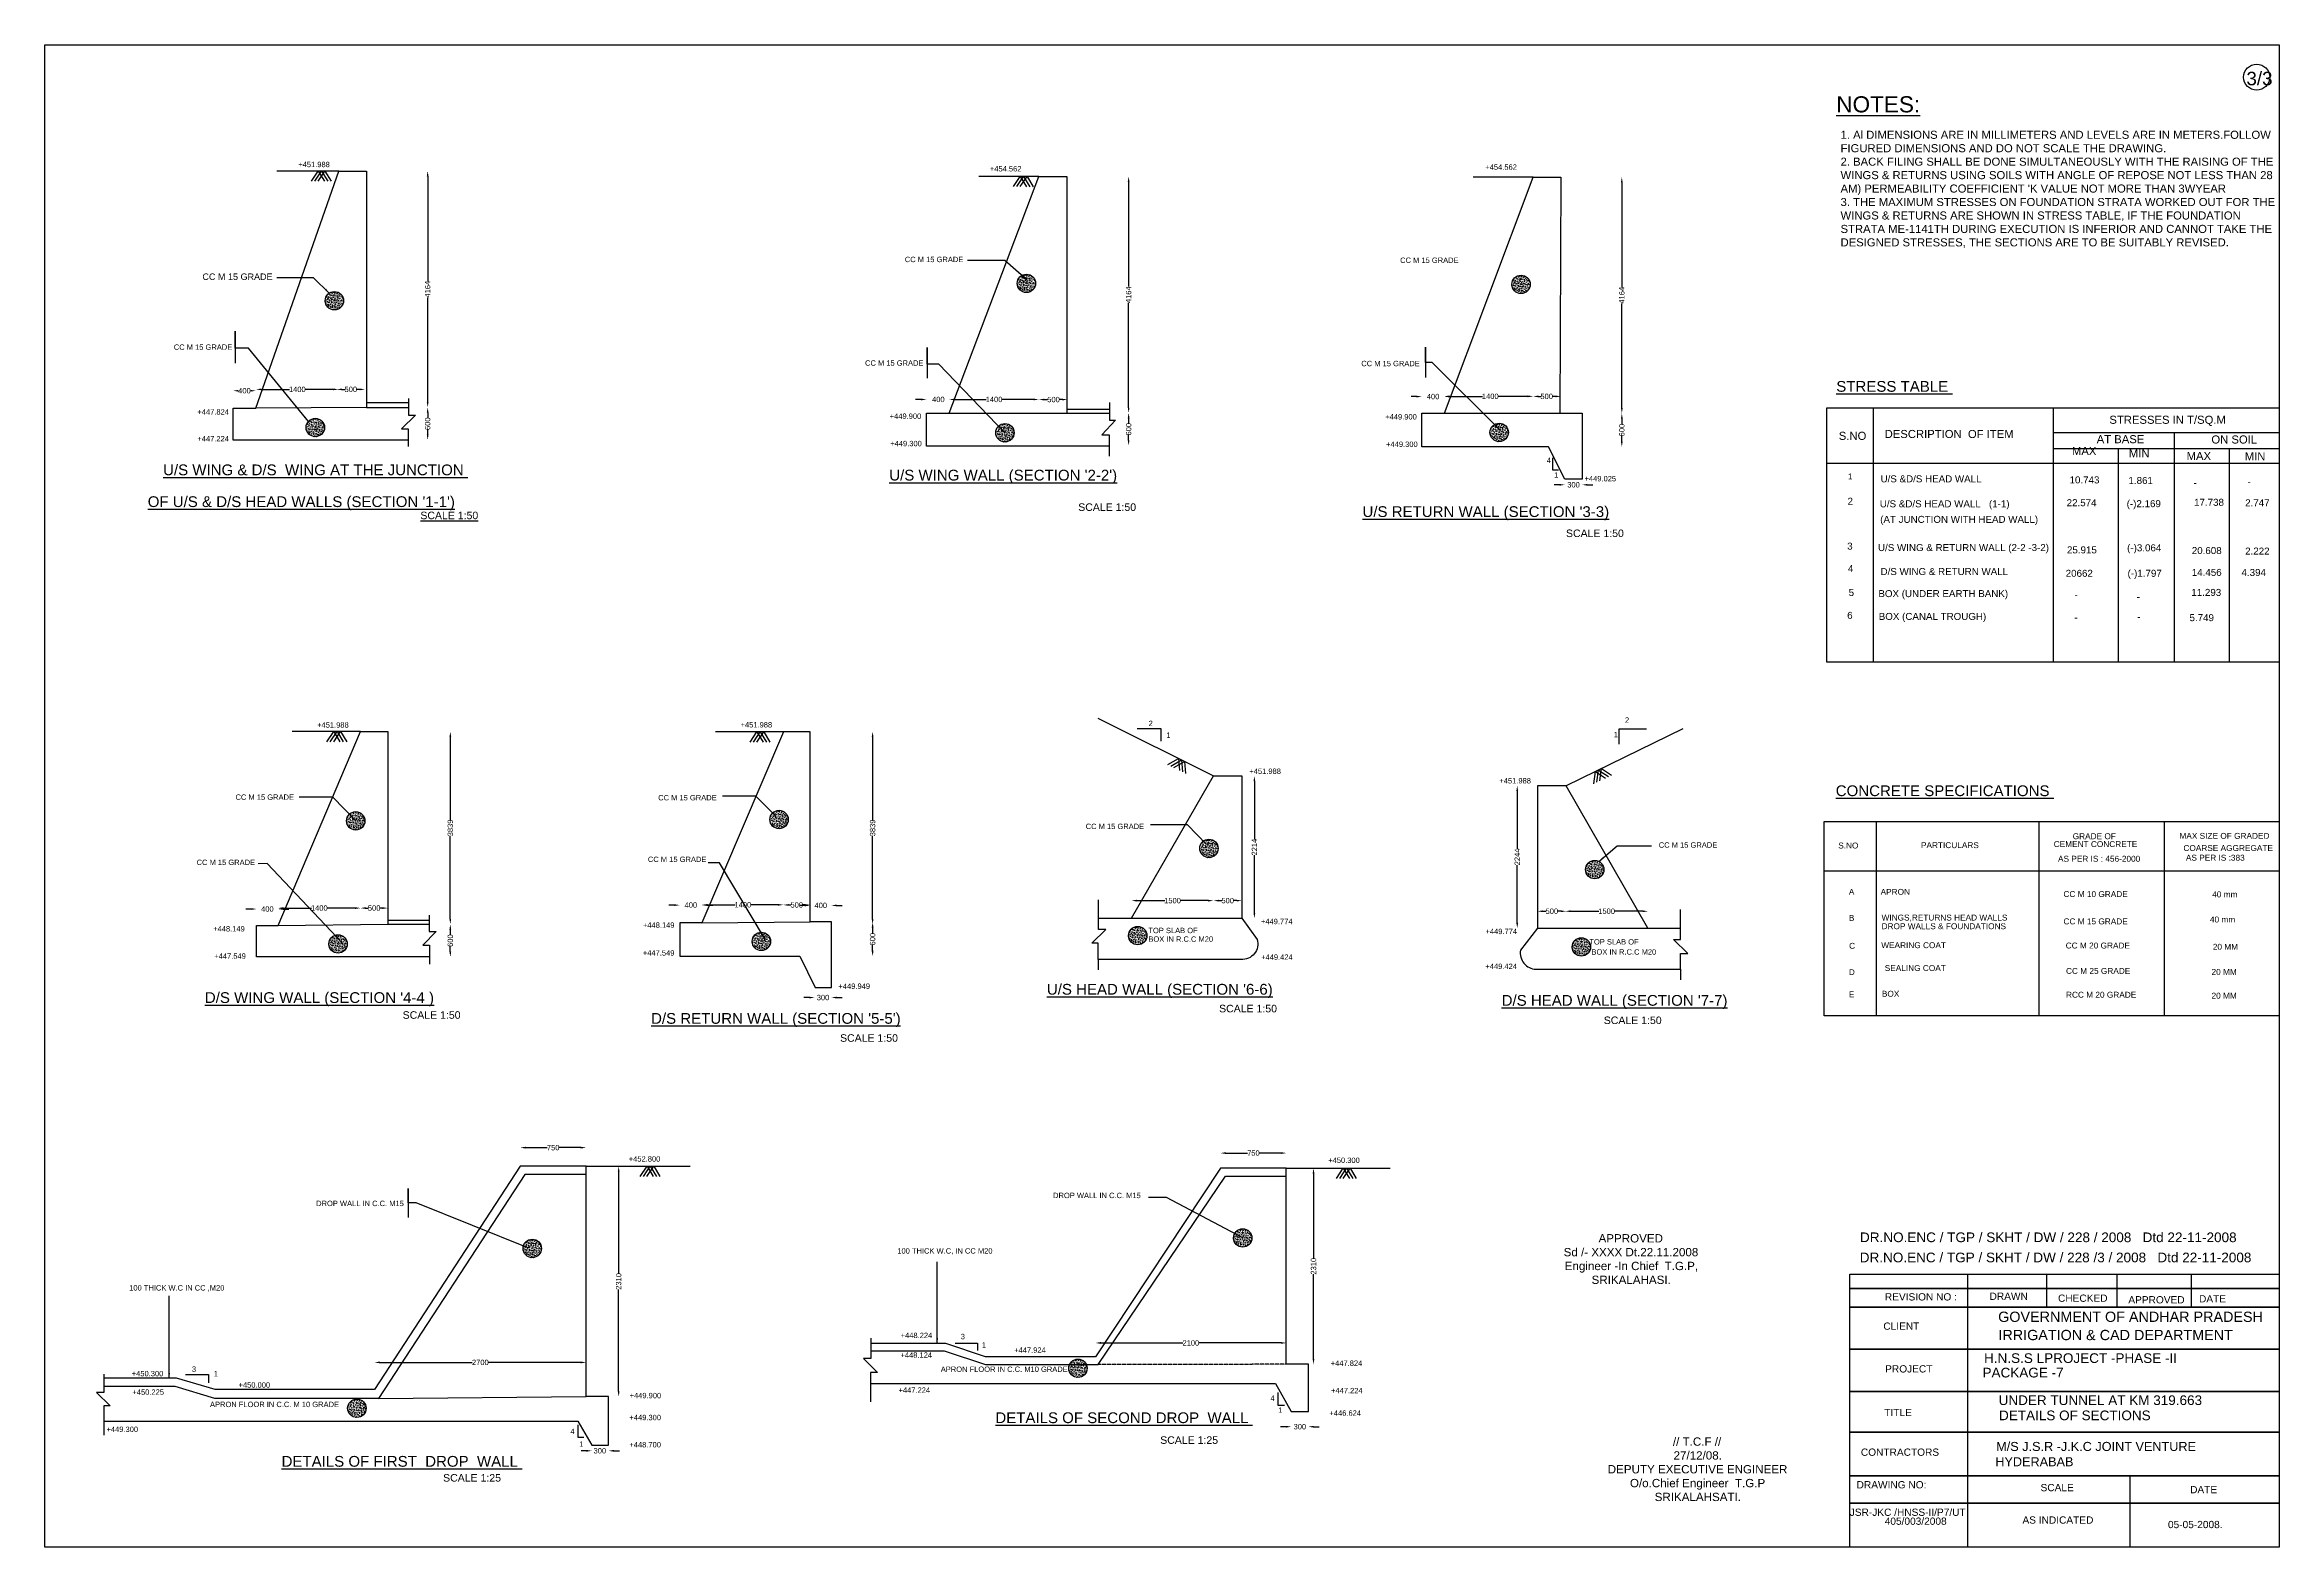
# Model space of a CAD drawing. Header units: millimetres. Extents: x 5124 to 2324472, y 2311 to 45665123.
# Drawn here: x 2116778 to 2324472, y 45525453 to 45665123 of the extents above.
import ezdxf

# ---------------------------------------------------------------- set-up
doc = ezdxf.new("R2010")
doc.units = ezdxf.units.MM
doc.header["$MEASUREMENT"] = 0
doc.linetypes.add('ACAD_ISO02W100', pattern=[15, 12, -3])
doc.layers.add('DRAWING', color=2, linetype='Continuous')
doc.layers.add('TEXT', color=7, linetype='Continuous')
doc.styles.get("Standard").update_dxf_attribs({"font": 'arial.ttf', "height": 500})
doc.dimstyles.get("Standard").update_dxf_attribs({"dimtxt": 500, "dimasz": 500, "dimexe": 0.18, "dimexo": 0.0625, "dimgap": 0.09, "dimtad": 0, "dimdec": 0, "dimzin": 0, "dimdsep": 46, "dimtxsty": 'Standard', "dimcen": 0.09, "dimse1": 1, "dimse2": 1, "dimadec": 0, "dimazin": 0, "dimtfac": 1, "dimtdec": 0, "dimtofl": 0, "dimtmove": 0, "dimatfit": 3, "dimfxl": 1, "dimtolj": 1, "dimtzin": 0, "dimarcsym": 0})

# ---------------------------------------------------------------- blocks, each defined once
blk = doc.blocks.new('*D54')
at = {"layer": 'Defpoints', "color": 0, "transparency": 16777216}
for p in [(2136408, 45632956), (2134283, 45631331), (2136408, 45631331)]:
    blk.add_point(p, dxfattribs=at)
at = {"layer": 'TEXT', "color": 0, "lineweight": -2, "transparency": 16777216}
for p, q in [((2134783, 45632956), (2134784, 45632956)), ((2135908, 45632956), (2135907, 45632956))]:
    blk.add_line(p, q, dxfattribs=at)
at = {"layer": 'TEXT', "color": 0, "transparency": 16777216}
for points in [[(2134783, 45633039), (2134783, 45632873), (2134283, 45632956)], [(2135908, 45633039), (2135908, 45632873), (2136408, 45632956)]]:
    blk.add_solid(points, dxfattribs=at)
at = {"layer": 'TEXT', "color": 0, "transparency": 16777216, "insert": (2135345, 45632956), "char_height": 500, "attachment_point": 5}
blk.add_mtext('\\A1;400', dxfattribs=at)
blk = doc.blocks.new('*D55')
at = {"layer": 'Defpoints', "color": 0, "transparency": 16777216}
for p in [(2143917, 45633037), (2146539, 45633082), (2146539, 45633037)]:
    blk.add_point(p, dxfattribs=at)
at = {"layer": 'TEXT', "color": 0, "lineweight": -2, "transparency": 16777216}
for p, q in [((2144417, 45633082), (2144676, 45633082)), ((2146039, 45633082), (2145779, 45633082))]:
    blk.add_line(p, q, dxfattribs=at)
at = {"layer": 'TEXT', "color": 0, "transparency": 16777216}
for points in [[(2144417, 45633166), (2144417, 45632999), (2143917, 45633082)], [(2146039, 45633166), (2146039, 45632999), (2146539, 45633082)]]:
    blk.add_solid(points, dxfattribs=at)
at = {"layer": 'TEXT', "color": 0, "transparency": 16777216, "insert": (2145228, 45633082), "char_height": 500, "attachment_point": 5}
blk.add_mtext('\\A1;500', dxfattribs=at)
blk = doc.blocks.new('*D56')
at = {"layer": 'Defpoints', "color": 0, "transparency": 16777216}
for p in [(2146698, 45653381), (2152374, 45653381), (2146698, 45631409)]:
    blk.add_point(p, dxfattribs=at)
at = {"layer": 'TEXT', "color": 0, "lineweight": -2, "transparency": 16777216}
for p, q in [((2152374, 45652881), (2152374, 45643150)), ((2152374, 45631909), (2152374, 45641639))]:
    blk.add_line(p, q, dxfattribs=at)
at = {"layer": 'TEXT', "color": 0, "transparency": 16777216}
for points in [[(2152290, 45652881), (2152457, 45652881), (2152374, 45653381)], [(2152290, 45631909), (2152457, 45631909), (2152374, 45631409)]]:
    blk.add_solid(points, dxfattribs=at)
at = {"layer": 'TEXT', "color": 0, "transparency": 16777216, "insert": (2152374, 45642395), "char_height": 500, "attachment_point": 5, "rotation": 90}
blk.add_mtext('\\A1;4164', dxfattribs=at)
blk = doc.blocks.new('*D57')
at = {"layer": 'Defpoints', "color": 0, "transparency": 16777216}
for p in [(2150599, 45631409), (2150552, 45628371), (2152374, 45628371)]:
    blk.add_point(p, dxfattribs=at)
at = {"layer": 'TEXT', "color": 0, "lineweight": -2, "transparency": 16777216}
for p, q in [((2152374, 45630909), (2152374, 45630443)), ((2152374, 45628871), (2152374, 45629337))]:
    blk.add_line(p, q, dxfattribs=at)
at = {"layer": 'TEXT', "color": 0, "transparency": 16777216}
for points in [[(2152290, 45630909), (2152457, 45630909), (2152374, 45631409)], [(2152290, 45628871), (2152457, 45628871), (2152374, 45628371)]]:
    blk.add_solid(points, dxfattribs=at)
at = {"layer": 'TEXT', "color": 0, "transparency": 16777216, "insert": (2152374, 45629890), "char_height": 500, "attachment_point": 5, "rotation": 90}
blk.add_mtext('\\A1;600', dxfattribs=at)
blk = doc.blocks.new('*D58')
at = {"layer": 'Defpoints', "color": 0, "transparency": 16777216}
for p in [(2211850, 45652870), (2217525, 45652870), (2211850, 45630898)]:
    blk.add_point(p, dxfattribs=at)
at = {"layer": 'TEXT', "color": 0, "lineweight": -2, "transparency": 16777216}
for p, q in [((2217525, 45652370), (2217525, 45642640)), ((2217525, 45631398), (2217525, 45641129))]:
    blk.add_line(p, q, dxfattribs=at)
at = {"layer": 'TEXT', "color": 0, "transparency": 16777216}
for points in [[(2217442, 45652370), (2217609, 45652370), (2217525, 45652870)], [(2217442, 45631398), (2217609, 45631398), (2217525, 45630898)]]:
    blk.add_solid(points, dxfattribs=at)
at = {"layer": 'TEXT', "color": 0, "transparency": 16777216, "insert": (2217525, 45641884), "char_height": 500, "attachment_point": 5, "rotation": 90}
blk.add_mtext('\\A1;4164', dxfattribs=at)
blk = doc.blocks.new('*D59')
at = {"layer": 'Defpoints', "color": 0, "transparency": 16777216}
for p in [(2215751, 45630898), (2215704, 45627861), (2217525, 45627861)]:
    blk.add_point(p, dxfattribs=at)
at = {"layer": 'TEXT', "color": 0, "lineweight": -2, "transparency": 16777216}
for p, q in [((2217525, 45630398), (2217525, 45629932)), ((2217525, 45628361), (2217525, 45628826))]:
    blk.add_line(p, q, dxfattribs=at)
at = {"layer": 'TEXT', "color": 0, "transparency": 16777216}
for points in [[(2217442, 45630398), (2217609, 45630398), (2217525, 45630898)], [(2217442, 45628361), (2217609, 45628361), (2217525, 45627861)]]:
    blk.add_solid(points, dxfattribs=at)
at = {"layer": 'TEXT', "color": 0, "transparency": 16777216, "insert": (2217525, 45629379), "char_height": 500, "attachment_point": 5, "rotation": 90}
blk.add_mtext('\\A1;600', dxfattribs=at)
blk = doc.blocks.new('*D60')
at = {"layer": 'Defpoints', "color": 0, "transparency": 16777216}
for p in [(2257704, 45652814), (2263362, 45652814), (2257594, 45630857)]:
    blk.add_point(p, dxfattribs=at)
at = {"layer": 'TEXT', "color": 0, "lineweight": -2, "transparency": 16777216}
for p, q in [((2263362, 45652314), (2263362, 45642591)), ((2263362, 45631357), (2263362, 45641080))]:
    blk.add_line(p, q, dxfattribs=at)
at = {"layer": 'TEXT', "color": 0, "transparency": 16777216}
for points in [[(2263279, 45652314), (2263445, 45652314), (2263362, 45652814)], [(2263279, 45631357), (2263445, 45631357), (2263362, 45630857)]]:
    blk.add_solid(points, dxfattribs=at)
at = {"layer": 'TEXT', "color": 0, "transparency": 16777216, "insert": (2263362, 45641835), "char_height": 500, "attachment_point": 5, "rotation": 90}
blk.add_mtext('\\A1;4164', dxfattribs=at)
blk = doc.blocks.new('*D61')
at = {"layer": 'Defpoints', "color": 0, "transparency": 16777216}
for p in [(2257594, 45630857), (2256536, 45627736), (2263362, 45627736)]:
    blk.add_point(p, dxfattribs=at)
at = {"layer": 'TEXT', "color": 0, "lineweight": -2, "transparency": 16777216}
for p, q in [((2263362, 45630357), (2263362, 45629850)), ((2263362, 45628236), (2263362, 45628744))]:
    blk.add_line(p, q, dxfattribs=at)
at = {"layer": 'TEXT', "color": 0, "transparency": 16777216}
for points in [[(2263279, 45630357), (2263445, 45630357), (2263362, 45630857)], [(2263279, 45628236), (2263445, 45628236), (2263362, 45627736)]]:
    blk.add_solid(points, dxfattribs=at)
at = {"layer": 'TEXT', "color": 0, "transparency": 16777216, "insert": (2263362, 45629297), "char_height": 500, "attachment_point": 5, "rotation": 90}
blk.add_mtext('\\A1;600', dxfattribs=at)
blk = doc.blocks.new('*D62')
at = {"layer": 'Defpoints', "color": 0, "transparency": 16777216}
for p in [(2148674, 45601270), (2148893, 45583368), (2154479, 45583368)]:
    blk.add_point(p, dxfattribs=at)
at = {"layer": 'TEXT', "color": 0, "lineweight": -2, "transparency": 16777216}
for p, q in [((2154479, 45600770), (2154479, 45593066)), ((2154479, 45583868), (2154479, 45591572))]:
    blk.add_line(p, q, dxfattribs=at)
at = {"layer": 'TEXT', "color": 0, "transparency": 16777216}
for points in [[(2154395, 45600770), (2154562, 45600770), (2154479, 45601270)], [(2154395, 45583868), (2154562, 45583868), (2154479, 45583368)]]:
    blk.add_solid(points, dxfattribs=at)
at = {"layer": 'TEXT', "color": 0, "transparency": 16777216, "insert": (2154479, 45592319), "char_height": 500, "attachment_point": 5, "rotation": 90}
blk.add_mtext('\\A1;3839', dxfattribs=at)
blk = doc.blocks.new('*D63')
at = {"layer": 'Defpoints', "color": 0, "transparency": 16777216}
for p in [(2152504, 45583365), (2152544, 45580324), (2154479, 45580324)]:
    blk.add_point(p, dxfattribs=at)
at = {"layer": 'TEXT', "color": 0, "lineweight": -2, "transparency": 16777216}
for p, q in [((2154479, 45582865), (2154479, 45582398)), ((2154479, 45580824), (2154479, 45581292))]:
    blk.add_line(p, q, dxfattribs=at)
at = {"layer": 'TEXT', "color": 0, "transparency": 16777216}
for points in [[(2154395, 45582865), (2154562, 45582865), (2154479, 45583365)], [(2154395, 45580824), (2154562, 45580824), (2154479, 45580324)]]:
    blk.add_solid(points, dxfattribs=at)
at = {"layer": 'TEXT', "color": 0, "transparency": 16777216, "insert": (2154479, 45581845), "char_height": 500, "attachment_point": 5, "rotation": 90}
blk.add_mtext('\\A1;600', dxfattribs=at)
blk = doc.blocks.new('*D64')
at = {"layer": 'Defpoints', "color": 0, "transparency": 16777216}
for p in [(2138477, 45584782), (2136478, 45583368), (2138477, 45583241)]:
    blk.add_point(p, dxfattribs=at)
at = {"layer": 'TEXT', "color": 0, "lineweight": -2, "transparency": 16777216}
for p, q in [((2135978, 45584782), (2135478, 45584782)), ((2138977, 45584782), (2139477, 45584782))]:
    blk.add_line(p, q, dxfattribs=at)
at = {"layer": 'TEXT', "color": 0, "transparency": 16777216}
for points in [[(2135978, 45584865), (2135978, 45584698), (2136478, 45584782)], [(2138977, 45584865), (2138977, 45584698), (2138477, 45584782)]]:
    blk.add_solid(points, dxfattribs=at)
at = {"layer": 'TEXT', "color": 0, "transparency": 16777216, "insert": (2137477, 45584782), "char_height": 500, "attachment_point": 5}
blk.add_mtext('\\A1;400', dxfattribs=at)
blk = doc.blocks.new('*D65')
at = {"layer": 'Defpoints', "color": 0, "transparency": 16777216}
for p in [(2146127, 45601270), (2146127, 45584871), (2138477, 45583241)]:
    blk.add_point(p, dxfattribs=at)
at = {"layer": 'TEXT', "color": 0, "lineweight": -2, "transparency": 16777216}
for p, q in [((2138977, 45584871), (2141580, 45584871)), ((2145627, 45584871), (2143024, 45584871))]:
    blk.add_line(p, q, dxfattribs=at)
at = {"layer": 'TEXT', "color": 0, "transparency": 16777216}
for points in [[(2138977, 45584954), (2138977, 45584787), (2138477, 45584871)], [(2145627, 45584954), (2145627, 45584787), (2146127, 45584871)]]:
    blk.add_solid(points, dxfattribs=at)
at = {"layer": 'TEXT', "color": 0, "transparency": 16777216, "insert": (2142302, 45584871), "char_height": 500, "attachment_point": 5}
blk.add_mtext('\\A1;1400', dxfattribs=at)
blk = doc.blocks.new('*D66')
at = {"layer": 'Defpoints', "color": 0, "transparency": 16777216}
for p in [(2146127, 45601270), (2148674, 45601270), (2148674, 45584871)]:
    blk.add_point(p, dxfattribs=at)
at = {"layer": 'TEXT', "color": 0, "lineweight": -2, "transparency": 16777216}
for p, q in [((2146627, 45584871), (2146849, 45584871)), ((2148174, 45584871), (2147952, 45584871))]:
    blk.add_line(p, q, dxfattribs=at)
at = {"layer": 'TEXT', "color": 0, "transparency": 16777216}
for points in [[(2146627, 45584954), (2146627, 45584787), (2146127, 45584871)], [(2148174, 45584954), (2148174, 45584787), (2148674, 45584871)]]:
    blk.add_solid(points, dxfattribs=at)
at = {"layer": 'TEXT', "color": 0, "transparency": 16777216, "insert": (2147401, 45584871), "char_height": 500, "attachment_point": 5}
blk.add_mtext('\\A1;500', dxfattribs=at)
blk = doc.blocks.new('*D67')
at = {"layer": 'Defpoints', "color": 0, "transparency": 16777216}
for p in [(2187924, 45601270), (2188143, 45583368), (2193728, 45583368)]:
    blk.add_point(p, dxfattribs=at)
at = {"layer": 'TEXT', "color": 0, "lineweight": -2, "transparency": 16777216}
for p, q in [((2193728, 45600770), (2193728, 45593066)), ((2193728, 45583868), (2193728, 45591572))]:
    blk.add_line(p, q, dxfattribs=at)
at = {"layer": 'TEXT', "color": 0, "transparency": 16777216}
for points in [[(2193645, 45600770), (2193812, 45600770), (2193728, 45601270)], [(2193645, 45583868), (2193812, 45583868), (2193728, 45583368)]]:
    blk.add_solid(points, dxfattribs=at)
at = {"layer": 'TEXT', "color": 0, "transparency": 16777216, "insert": (2193728, 45592319), "char_height": 500, "attachment_point": 5, "rotation": 90}
blk.add_mtext('\\A1;3839', dxfattribs=at)
blk = doc.blocks.new('*D68')
at = {"layer": 'Defpoints', "color": 0, "transparency": 16777216}
for p in [(2184354, 45583561), (2184308, 45580399), (2193728, 45580399)]:
    blk.add_point(p, dxfattribs=at)
at = {"layer": 'TEXT', "color": 0, "lineweight": -2, "transparency": 16777216}
for p, q in [((2193728, 45583061), (2193728, 45582533)), ((2193728, 45580899), (2193728, 45581427))]:
    blk.add_line(p, q, dxfattribs=at)
at = {"layer": 'TEXT', "color": 0, "transparency": 16777216}
for points in [[(2193645, 45583061), (2193812, 45583061), (2193728, 45583561)], [(2193645, 45580899), (2193812, 45580899), (2193728, 45580399)]]:
    blk.add_solid(points, dxfattribs=at)
at = {"layer": 'TEXT', "color": 0, "transparency": 16777216, "insert": (2193728, 45581980), "char_height": 500, "attachment_point": 5, "rotation": 90}
blk.add_mtext('\\A1;600', dxfattribs=at)
blk = doc.blocks.new('*D69')
at = {"layer": 'Defpoints', "color": 0, "transparency": 16777216}
for p in [(2177864, 45585146), (2175804, 45583498), (2177864, 45583505)]:
    blk.add_point(p, dxfattribs=at)
at = {"layer": 'TEXT', "color": 0, "lineweight": -2, "transparency": 16777216}
for p, q in [((2175304, 45585146), (2174804, 45585146)), ((2178364, 45585146), (2178864, 45585146))]:
    blk.add_line(p, q, dxfattribs=at)
at = {"layer": 'TEXT', "color": 0, "transparency": 16777216}
for points in [[(2175304, 45585229), (2175304, 45585062), (2175804, 45585146)], [(2178364, 45585229), (2178364, 45585062), (2177864, 45585146)]]:
    blk.add_solid(points, dxfattribs=at)
at = {"layer": 'TEXT', "color": 0, "transparency": 16777216, "insert": (2176834, 45585146), "char_height": 500, "attachment_point": 5}
blk.add_mtext('\\A1;400', dxfattribs=at)
blk = doc.blocks.new('*D70')
at = {"layer": 'Defpoints', "color": 0, "transparency": 16777216}
for p in [(2185432, 45601247), (2187924, 45601247), (2187924, 45585162)]:
    blk.add_point(p, dxfattribs=at)
at = {"layer": 'TEXT', "color": 0, "lineweight": -2, "transparency": 16777216}
for p, q in [((2185932, 45585162), (2186126, 45585162)), ((2187424, 45585162), (2187230, 45585162))]:
    blk.add_line(p, q, dxfattribs=at)
at = {"layer": 'TEXT', "color": 0, "transparency": 16777216}
for points in [[(2185932, 45585245), (2185932, 45585079), (2185432, 45585162)], [(2187424, 45585245), (2187424, 45585079), (2187924, 45585162)]]:
    blk.add_solid(points, dxfattribs=at)
at = {"layer": 'TEXT', "color": 0, "transparency": 16777216, "insert": (2186678, 45585162), "char_height": 500, "attachment_point": 5}
blk.add_mtext('\\A1;500', dxfattribs=at)
blk = doc.blocks.new('*D71')
at = {"layer": 'Defpoints', "color": 0, "transparency": 16777216}
for p in [(2185432, 45601247), (2177907, 45585138), (2185432, 45585171)]:
    blk.add_point(p, dxfattribs=at)
at = {"layer": 'TEXT', "color": 0, "lineweight": -2, "transparency": 16777216}
for p, q in [((2178407, 45585171), (2180947, 45585171)), ((2184932, 45585171), (2182392, 45585171))]:
    blk.add_line(p, q, dxfattribs=at)
at = {"layer": 'TEXT', "color": 0, "transparency": 16777216}
for points in [[(2178407, 45585254), (2178407, 45585088), (2177907, 45585171)], [(2184932, 45585254), (2184932, 45585088), (2185432, 45585171)]]:
    blk.add_solid(points, dxfattribs=at)
at = {"layer": 'TEXT', "color": 0, "transparency": 16777216, "insert": (2181670, 45585171), "char_height": 500, "attachment_point": 5}
blk.add_mtext('\\A1;1400', dxfattribs=at)
blk = doc.blocks.new('*D72')
at = {"layer": 'Defpoints', "color": 0, "transparency": 16777216}
for p in [(2189899, 45585114), (2187924, 45583592), (2189899, 45583592)]:
    blk.add_point(p, dxfattribs=at)
at = {"layer": 'TEXT', "color": 0, "lineweight": -2, "transparency": 16777216}
for p, q in [((2187424, 45585114), (2186924, 45585114)), ((2190399, 45585114), (2190899, 45585114))]:
    blk.add_line(p, q, dxfattribs=at)
at = {"layer": 'TEXT', "color": 0, "transparency": 16777216}
for points in [[(2187424, 45585197), (2187424, 45585030), (2187924, 45585114)], [(2190399, 45585197), (2190399, 45585030), (2189899, 45585114)]]:
    blk.add_solid(points, dxfattribs=at)
at = {"layer": 'TEXT', "color": 0, "transparency": 16777216, "insert": (2188911, 45585114), "char_height": 500, "attachment_point": 5}
blk.add_mtext('\\A1;400', dxfattribs=at)
blk = doc.blocks.new('*D73')
at = {"layer": 'Defpoints', "color": 0, "transparency": 16777216}
for p in [(2188338, 45577586), (2189899, 45577497), (2189899, 45576552)]:
    blk.add_point(p, dxfattribs=at)
at = {"layer": 'TEXT', "color": 0, "lineweight": -2, "transparency": 16777216}
for p, q in [((2187838, 45576552), (2187338, 45576552)), ((2190399, 45576552), (2190899, 45576552))]:
    blk.add_line(p, q, dxfattribs=at)
at = {"layer": 'TEXT', "color": 0, "transparency": 16777216}
for points in [[(2187838, 45576635), (2187838, 45576469), (2188338, 45576552)], [(2190399, 45576635), (2190399, 45576469), (2189899, 45576552)]]:
    blk.add_solid(points, dxfattribs=at)
at = {"layer": 'TEXT', "color": 0, "transparency": 16777216, "insert": (2189118, 45576552), "char_height": 500, "attachment_point": 5}
blk.add_mtext('\\A1;300', dxfattribs=at)
blk = doc.blocks.new('*D74')
at = {"layer": 'Defpoints', "color": 0, "transparency": 16777216}
for p in [(2228050, 45597151), (2228039, 45583919), (2229212, 45583919)]:
    blk.add_point(p, dxfattribs=at)
at = {"layer": 'TEXT', "color": 0, "lineweight": -2, "transparency": 16777216}
for p, q in [((2229212, 45596651), (2229212, 45591285)), ((2229212, 45584419), (2229212, 45589785))]:
    blk.add_line(p, q, dxfattribs=at)
at = {"layer": 'TEXT', "color": 0, "transparency": 16777216}
for points in [[(2229128, 45596651), (2229295, 45596651), (2229212, 45597151)], [(2229128, 45584419), (2229295, 45584419), (2229212, 45583919)]]:
    blk.add_solid(points, dxfattribs=at)
at = {"layer": 'TEXT', "color": 0, "transparency": 16777216, "insert": (2229212, 45590535), "char_height": 500, "attachment_point": 5, "rotation": 90}
blk.add_mtext('\\A1;2214', dxfattribs=at)
blk = doc.blocks.new('*D75')
at = {"layer": 'Defpoints', "color": 0, "transparency": 16777216}
for p in [(2225410, 45597151), (2217797, 45585561), (2217797, 45585561)]:
    blk.add_point(p, dxfattribs=at)
at = {"layer": 'TEXT', "color": 0, "lineweight": -2, "transparency": 16777216}
for p, q in [((2218297, 45585561), (2220881, 45585561)), ((2224910, 45585561), (2222326, 45585561))]:
    blk.add_line(p, q, dxfattribs=at)
at = {"layer": 'TEXT', "color": 0, "transparency": 16777216}
for points in [[(2218297, 45585645), (2218297, 45585478), (2217797, 45585561)], [(2224910, 45585645), (2224910, 45585478), (2225410, 45585561)]]:
    blk.add_solid(points, dxfattribs=at)
at = {"layer": 'TEXT', "color": 0, "transparency": 16777216, "insert": (2221604, 45585561), "char_height": 500, "attachment_point": 5}
blk.add_mtext('\\A1;1500', dxfattribs=at)
blk = doc.blocks.new('*D76')
at = {"layer": 'Defpoints', "color": 0, "transparency": 16777216}
for p in [(2225410, 45597151), (2228050, 45597151), (2228050, 45585561)]:
    blk.add_point(p, dxfattribs=at)
at = {"layer": 'TEXT', "color": 0, "lineweight": -2, "transparency": 16777216}
for p, q in [((2225910, 45585561), (2226179, 45585561)), ((2227550, 45585561), (2227282, 45585561))]:
    blk.add_line(p, q, dxfattribs=at)
at = {"layer": 'TEXT', "color": 0, "transparency": 16777216}
for points in [[(2225910, 45585645), (2225910, 45585478), (2225410, 45585561)], [(2227550, 45585645), (2227550, 45585478), (2228050, 45585561)]]:
    blk.add_solid(points, dxfattribs=at)
at = {"layer": 'TEXT', "color": 0, "transparency": 16777216, "insert": (2226730, 45585561), "char_height": 500, "attachment_point": 5}
blk.add_mtext('\\A1;500', dxfattribs=at)
blk = doc.blocks.new('*D77')
at = {"layer": 'Defpoints', "color": 0, "transparency": 16777216}
for p in [(2255516, 45596245), (2253642, 45583000), (2255516, 45583000)]:
    blk.add_point(p, dxfattribs=at)
at = {"layer": 'TEXT', "color": 0, "lineweight": -2, "transparency": 16777216}
for p, q in [((2253642, 45595745), (2253642, 45590372)), ((2253642, 45583500), (2253642, 45588872))]:
    blk.add_line(p, q, dxfattribs=at)
at = {"layer": 'TEXT', "color": 0, "transparency": 16777216}
for points in [[(2253558, 45595745), (2253725, 45595745), (2253642, 45596245)], [(2253558, 45583500), (2253725, 45583500), (2253642, 45583000)]]:
    blk.add_solid(points, dxfattribs=at)
at = {"layer": 'TEXT', "color": 0, "transparency": 16777216, "insert": (2253642, 45589622), "char_height": 500, "attachment_point": 5, "rotation": 90}
blk.add_mtext('\\A1;2244', dxfattribs=at)
blk = doc.blocks.new('*D78')
at = {"layer": 'Defpoints', "color": 0, "transparency": 16777216}
for p in [(2255516, 45596245), (2258203, 45596245), (2258203, 45584575)]:
    blk.add_point(p, dxfattribs=at)
at = {"layer": 'TEXT', "color": 0, "lineweight": -2, "transparency": 16777216}
for p, q in [((2256016, 45584575), (2256308, 45584575)), ((2257703, 45584575), (2257411, 45584575))]:
    blk.add_line(p, q, dxfattribs=at)
at = {"layer": 'TEXT', "color": 0, "transparency": 16777216}
for points in [[(2256016, 45584658), (2256016, 45584491), (2255516, 45584575)], [(2257703, 45584658), (2257703, 45584491), (2258203, 45584575)]]:
    blk.add_solid(points, dxfattribs=at)
at = {"layer": 'TEXT', "color": 0, "transparency": 16777216, "insert": (2256860, 45584575), "char_height": 500, "attachment_point": 5}
blk.add_mtext('\\A1;500', dxfattribs=at)
blk = doc.blocks.new('*D79')
at = {"layer": 'Defpoints', "color": 0, "transparency": 16777216}
for p in [(2258106, 45596245), (2265795, 45584575), (2265795, 45583000)]:
    blk.add_point(p, dxfattribs=at)
at = {"layer": 'TEXT', "color": 0, "lineweight": -2, "transparency": 16777216}
for p, q in [((2258606, 45584575), (2261228, 45584575)), ((2265295, 45584575), (2262673, 45584575))]:
    blk.add_line(p, q, dxfattribs=at)
at = {"layer": 'TEXT', "color": 0, "transparency": 16777216}
for points in [[(2258606, 45584658), (2258606, 45584491), (2258106, 45584575)], [(2265295, 45584658), (2265295, 45584491), (2265795, 45584575)]]:
    blk.add_solid(points, dxfattribs=at)
at = {"layer": 'TEXT', "color": 0, "transparency": 16777216, "insert": (2261950, 45584575), "char_height": 500, "attachment_point": 5}
blk.add_mtext('\\A1;1500', dxfattribs=at)
blk = doc.blocks.new('*D80')
at = {"layer": 'Defpoints', "color": 0, "transparency": 16777216}
for p in [(2232175, 45562098), (2226066, 45560695), (2232175, 45560695)]:
    blk.add_point(p, dxfattribs=at)
at = {"layer": 'TEXT', "color": 0, "lineweight": -2, "transparency": 16777216}
for p, q in [((2226566, 45562098), (2228571, 45562098)), ((2231675, 45562098), (2229670, 45562098))]:
    blk.add_line(p, q, dxfattribs=at)
at = {"layer": 'TEXT', "color": 0, "transparency": 16777216}
for points in [[(2226566, 45562182), (2226566, 45562015), (2226066, 45562098)], [(2231675, 45562182), (2231675, 45562015), (2232175, 45562098)]]:
    blk.add_solid(points, dxfattribs=at)
at = {"layer": 'TEXT', "color": 0, "transparency": 16777216, "insert": (2229120, 45562098), "char_height": 500, "attachment_point": 5}
blk.add_mtext('\\A1;750', dxfattribs=at)
blk = doc.blocks.new('*D81')
at = {"layer": 'Defpoints', "color": 0, "transparency": 16777216}
for p in [(2214442, 45544529), (2232175, 45544529), (2232175, 45544448)]:
    blk.add_point(p, dxfattribs=at)
at = {"layer": 'TEXT', "color": 0, "lineweight": -2, "transparency": 16777216}
for p, q in [((2214942, 45544448), (2222559, 45544448)), ((2231675, 45544448), (2224059, 45544448))]:
    blk.add_line(p, q, dxfattribs=at)
at = {"layer": 'TEXT', "color": 0, "transparency": 16777216}
for points in [[(2214942, 45544532), (2214942, 45544365), (2214442, 45544448)], [(2231675, 45544532), (2231675, 45544365), (2232175, 45544448)]]:
    blk.add_solid(points, dxfattribs=at)
at = {"layer": 'TEXT', "color": 0, "transparency": 16777216, "insert": (2223309, 45544448), "char_height": 500, "attachment_point": 5}
blk.add_mtext('\\A1;2100', dxfattribs=at)
blk = doc.blocks.new('*D82')
at = {"layer": 'Defpoints', "color": 0, "transparency": 16777216}
for p in [(2232644, 45538082), (2234229, 45538082), (2234229, 45536663)]:
    blk.add_point(p, dxfattribs=at)
at = {"layer": 'TEXT', "color": 0, "lineweight": -2, "transparency": 16777216}
for p, q in [((2232144, 45536663), (2231644, 45536663)), ((2234729, 45536663), (2235229, 45536663))]:
    blk.add_line(p, q, dxfattribs=at)
at = {"layer": 'TEXT', "color": 0, "transparency": 16777216}
for points in [[(2232144, 45536746), (2232144, 45536579), (2232644, 45536663)], [(2234729, 45536746), (2234729, 45536579), (2234229, 45536663)]]:
    blk.add_solid(points, dxfattribs=at)
at = {"layer": 'TEXT', "color": 0, "transparency": 16777216, "insert": (2233436, 45536663), "char_height": 500, "attachment_point": 5}
blk.add_mtext('\\A1;300', dxfattribs=at)
blk = doc.blocks.new('*D83')
at = {"layer": 'Defpoints', "color": 0, "transparency": 16777216}
for p in [(2167105, 45560875), (2167105, 45539459), (2170125, 45539459)]:
    blk.add_point(p, dxfattribs=at)
at = {"layer": 'TEXT', "color": 0, "lineweight": -2, "transparency": 16777216}
for p, q in [((2170125, 45560375), (2170125, 45550917)), ((2170125, 45539959), (2170125, 45549417))]:
    blk.add_line(p, q, dxfattribs=at)
at = {"layer": 'TEXT', "color": 0, "transparency": 16777216}
for points in [[(2170042, 45560375), (2170208, 45560375), (2170125, 45560875)], [(2170042, 45539959), (2170208, 45539959), (2170125, 45539459)]]:
    blk.add_solid(points, dxfattribs=at)
at = {"layer": 'TEXT', "color": 0, "transparency": 16777216, "insert": (2170125, 45550167), "char_height": 500, "attachment_point": 5, "rotation": 90}
blk.add_mtext('\\A1;2310', dxfattribs=at)
blk = doc.blocks.new('*D84')
at = {"layer": 'Defpoints', "color": 0, "transparency": 16777216}
for p in [(2232175, 45560695), (2232175, 45542464), (2234708, 45542464)]:
    blk.add_point(p, dxfattribs=at)
at = {"layer": 'TEXT', "color": 0, "lineweight": -2, "transparency": 16777216}
for p, q in [((2234708, 45560195), (2234708, 45552329)), ((2234708, 45542964), (2234708, 45550829))]:
    blk.add_line(p, q, dxfattribs=at)
at = {"layer": 'TEXT', "color": 0, "transparency": 16777216}
for points in [[(2234625, 45560195), (2234791, 45560195), (2234708, 45560695)], [(2234625, 45542964), (2234791, 45542964), (2234708, 45542464)]]:
    blk.add_solid(points, dxfattribs=at)
at = {"layer": 'TEXT', "color": 0, "transparency": 16777216, "insert": (2234708, 45551579), "char_height": 500, "attachment_point": 5, "rotation": 90}
blk.add_mtext('\\A1;2310', dxfattribs=at)
blk = doc.blocks.new('*D85')
at = {"layer": 'Defpoints', "color": 0, "transparency": 16777216}
for p in [(2167105, 45542640), (2147434, 45540117), (2167105, 45540921)]:
    blk.add_point(p, dxfattribs=at)
at = {"layer": 'TEXT', "color": 0, "lineweight": -2, "transparency": 16777216}
for p, q in [((2147934, 45542640), (2156519, 45542640)), ((2166605, 45542640), (2158020, 45542640))]:
    blk.add_line(p, q, dxfattribs=at)
at = {"layer": 'TEXT', "color": 0, "transparency": 16777216}
for points in [[(2147934, 45542724), (2147934, 45542557), (2147434, 45542640)], [(2166605, 45542724), (2166605, 45542557), (2167105, 45542640)]]:
    blk.add_solid(points, dxfattribs=at)
at = {"layer": 'TEXT', "color": 0, "transparency": 16777216, "insert": (2157269, 45542640), "char_height": 500, "attachment_point": 5}
blk.add_mtext('\\A1;2700', dxfattribs=at)
blk = doc.blocks.new('*D86')
at = {"layer": 'Defpoints', "color": 0, "transparency": 16777216}
for p in [(2167636, 45534957), (2169190, 45534957), (2169190, 45534424)]:
    blk.add_point(p, dxfattribs=at)
at = {"layer": 'TEXT', "color": 0, "lineweight": -2, "transparency": 16777216}
for p, q in [((2167136, 45534424), (2166636, 45534424)), ((2169690, 45534424), (2170190, 45534424))]:
    blk.add_line(p, q, dxfattribs=at)
at = {"layer": 'TEXT', "color": 0, "transparency": 16777216}
for points in [[(2167136, 45534507), (2167136, 45534340), (2167636, 45534424)], [(2169690, 45534507), (2169690, 45534340), (2169190, 45534424)]]:
    blk.add_solid(points, dxfattribs=at)
at = {"layer": 'TEXT', "color": 0, "transparency": 16777216, "insert": (2168375, 45534424), "char_height": 500, "attachment_point": 5}
blk.add_mtext('\\A1;300', dxfattribs=at)
blk = doc.blocks.new('*D87')
at = {"layer": 'Defpoints', "color": 0, "transparency": 16777216}
for p in [(2167105, 45562601), (2160969, 45560875), (2167105, 45560875)]:
    blk.add_point(p, dxfattribs=at)
at = {"layer": 'TEXT', "color": 0, "lineweight": -2, "transparency": 16777216}
for p, q in [((2161469, 45562601), (2163487, 45562601)), ((2166605, 45562601), (2164586, 45562601))]:
    blk.add_line(p, q, dxfattribs=at)
at = {"layer": 'TEXT', "color": 0, "transparency": 16777216}
for points in [[(2161469, 45562684), (2161469, 45562517), (2160969, 45562601)], [(2166605, 45562684), (2166605, 45562517), (2167105, 45562601)]]:
    blk.add_solid(points, dxfattribs=at)
at = {"layer": 'TEXT', "color": 0, "transparency": 16777216, "insert": (2164037, 45562601), "char_height": 500, "attachment_point": 5}
blk.add_mtext('\\A1;750', dxfattribs=at)
blk = doc.blocks.new('*D88')
at = {"layer": 'Defpoints', "color": 0, "transparency": 16777216}
for p in [(2144108, 45653381), (2136408, 45632956), (2144108, 45633082)]:
    blk.add_point(p, dxfattribs=at)
at = {"layer": 'TEXT', "color": 0, "lineweight": -2, "transparency": 16777216}
for p, q in [((2136908, 45633082), (2139535, 45633082)), ((2143608, 45633082), (2140980, 45633082))]:
    blk.add_line(p, q, dxfattribs=at)
at = {"layer": 'TEXT', "color": 0, "transparency": 16777216}
for points in [[(2136908, 45633166), (2136908, 45632999), (2136408, 45633082)], [(2143608, 45633166), (2143608, 45632999), (2144108, 45633082)]]:
    blk.add_solid(points, dxfattribs=at)
at = {"layer": 'TEXT', "color": 0, "transparency": 16777216, "insert": (2140258, 45633082), "char_height": 500, "attachment_point": 5}
blk.add_mtext('\\A1;1400', dxfattribs=at)
blk = doc.blocks.new('*D89')
at = {"layer": 'Defpoints', "color": 0, "transparency": 16777216}
for p in [(2209184, 45652882), (2211850, 45652870), (2211850, 45632134)]:
    blk.add_point(p, dxfattribs=at)
at = {"layer": 'TEXT', "color": 0, "lineweight": -2, "transparency": 16777216}
for p, q in [((2209684, 45632134), (2209995, 45632134)), ((2211350, 45632134), (2211098, 45632134))]:
    blk.add_line(p, q, dxfattribs=at)
at = {"layer": 'TEXT', "color": 0, "transparency": 16777216}
for points in [[(2209684, 45632218), (2209684, 45632051), (2209184, 45632134)], [(2211350, 45632218), (2211350, 45632051), (2211850, 45632134)]]:
    blk.add_solid(points, dxfattribs=at)
at = {"layer": 'TEXT', "color": 0, "transparency": 16777216, "insert": (2210546, 45632134), "char_height": 500, "attachment_point": 5}
blk.add_mtext('\\A1;500', dxfattribs=at)
blk = doc.blocks.new('*D90')
at = {"layer": 'Defpoints', "color": 0, "transparency": 16777216}
for p in [(2198730, 45630879), (2200847, 45632146), (2200847, 45630879)]:
    blk.add_point(p, dxfattribs=at)
at = {"layer": 'TEXT', "color": 0, "lineweight": -2, "transparency": 16777216}
for p, q in [((2198230, 45632146), (2197730, 45632146)), ((2201347, 45632146), (2201847, 45632146))]:
    blk.add_line(p, q, dxfattribs=at)
at = {"layer": 'TEXT', "color": 0, "transparency": 16777216}
for points in [[(2198230, 45632229), (2198230, 45632063), (2198730, 45632146)], [(2201347, 45632229), (2201347, 45632063), (2200847, 45632146)]]:
    blk.add_solid(points, dxfattribs=at)
at = {"layer": 'TEXT', "color": 0, "transparency": 16777216, "insert": (2199836, 45632146), "char_height": 500, "attachment_point": 5}
blk.add_mtext('\\A1;400', dxfattribs=at)
blk = doc.blocks.new('*D91')
at = {"layer": 'Defpoints', "color": 0, "transparency": 16777216}
for p in [(2246870, 45632414), (2244771, 45630862), (2246870, 45630862)]:
    blk.add_point(p, dxfattribs=at)
at = {"layer": 'TEXT', "color": 0, "lineweight": -2, "transparency": 16777216}
for p, q in [((2244271, 45632414), (2243771, 45632414)), ((2247370, 45632414), (2247870, 45632414))]:
    blk.add_line(p, q, dxfattribs=at)
at = {"layer": 'TEXT', "color": 0, "transparency": 16777216}
for points in [[(2244271, 45632497), (2244271, 45632331), (2244771, 45632414)], [(2247370, 45632497), (2247370, 45632331), (2246870, 45632414)]]:
    blk.add_solid(points, dxfattribs=at)
at = {"layer": 'TEXT', "color": 0, "transparency": 16777216, "insert": (2245820, 45632414), "char_height": 500, "attachment_point": 5}
blk.add_mtext('\\A1;400', dxfattribs=at)
blk = doc.blocks.new('*D92')
at = {"layer": 'Defpoints', "color": 0, "transparency": 16777216}
for p in [(2255125, 45652814), (2257704, 45652801), (2257704, 45632429)]:
    blk.add_point(p, dxfattribs=at)
at = {"layer": 'TEXT', "color": 0, "lineweight": -2, "transparency": 16777216}
for p, q in [((2255625, 45632429), (2255825, 45632429)), ((2257204, 45632429), (2256928, 45632429))]:
    blk.add_line(p, q, dxfattribs=at)
at = {"layer": 'TEXT', "color": 0, "transparency": 16777216}
for points in [[(2255625, 45632512), (2255625, 45632345), (2255125, 45632429)], [(2257204, 45632512), (2257204, 45632345), (2257704, 45632429)]]:
    blk.add_solid(points, dxfattribs=at)
at = {"layer": 'TEXT', "color": 0, "transparency": 16777216, "insert": (2256377, 45632429), "char_height": 500, "attachment_point": 5}
blk.add_mtext('\\A1;500', dxfattribs=at)
blk = doc.blocks.new('*D93')
at = {"layer": 'Defpoints', "color": 0, "transparency": 16777216}
for p in [(2255125, 45652814), (2255125, 45632437), (2246877, 45630811)]:
    blk.add_point(p, dxfattribs=at)
at = {"layer": 'TEXT', "color": 0, "lineweight": -2, "transparency": 16777216}
for p, q in [((2247377, 45632437), (2250415, 45632437)), ((2254625, 45632437), (2251859, 45632437))]:
    blk.add_line(p, q, dxfattribs=at)
at = {"layer": 'TEXT', "color": 0, "transparency": 16777216}
for points in [[(2247377, 45632520), (2247377, 45632354), (2246877, 45632437)], [(2254625, 45632520), (2254625, 45632354), (2255125, 45632437)]]:
    blk.add_solid(points, dxfattribs=at)
at = {"layer": 'TEXT', "color": 0, "transparency": 16777216, "insert": (2251137, 45632437), "char_height": 500, "attachment_point": 5}
blk.add_mtext('\\A1;1400', dxfattribs=at)
blk = doc.blocks.new('*D94')
at = {"layer": 'Defpoints', "color": 0, "transparency": 16777216}
for p in [(2209184, 45652882), (2200847, 45630879), (2209184, 45632145)]:
    blk.add_point(p, dxfattribs=at)
at = {"layer": 'TEXT', "color": 0, "lineweight": -2, "transparency": 16777216}
for p, q in [((2201347, 45632145), (2204293, 45632145)), ((2208684, 45632145), (2205737, 45632145))]:
    blk.add_line(p, q, dxfattribs=at)
at = {"layer": 'TEXT', "color": 0, "transparency": 16777216}
for points in [[(2201347, 45632228), (2201347, 45632061), (2200847, 45632145)], [(2208684, 45632228), (2208684, 45632061), (2209184, 45632145)]]:
    blk.add_solid(points, dxfattribs=at)
at = {"layer": 'TEXT', "color": 0, "transparency": 16777216, "insert": (2205015, 45632145), "char_height": 500, "attachment_point": 5}
blk.add_mtext('\\A1;1400', dxfattribs=at)
blk = doc.blocks.new('*D95')
at = {"layer": 'Defpoints', "color": 0, "transparency": 16777216}
for p in [(2258079, 45624739), (2259672, 45624739), (2259672, 45624214)]:
    blk.add_point(p, dxfattribs=at)
at = {"layer": 'TEXT', "color": 0, "lineweight": -2, "transparency": 16777216}
for p, q in [((2257579, 45624214), (2257079, 45624214)), ((2260172, 45624214), (2260672, 45624214))]:
    blk.add_line(p, q, dxfattribs=at)
at = {"layer": 'TEXT', "color": 0, "transparency": 16777216}
for points in [[(2257579, 45624297), (2257579, 45624130), (2258079, 45624214)], [(2260172, 45624297), (2260172, 45624130), (2259672, 45624214)]]:
    blk.add_solid(points, dxfattribs=at)
at = {"layer": 'TEXT', "color": 0, "transparency": 16777216, "insert": (2258876, 45624214), "char_height": 500, "attachment_point": 5}
blk.add_mtext('\\A1;300', dxfattribs=at)

msp = doc.modelspace()

# ---------------------------------------------------------------- hatches: boundary and pattern name
at = {"layer": 'DRAWING'}
h = msp.add_hatch(dxfattribs=at)
h.set_pattern_fill('AR-CONC', color=0, scale=30, style=0)
h.set_pattern_definition([(50, (66091.75, 13399.1), (215.1780548, -18.8256405), [22.5, -247.5]), (355, (66091.75, 13399.1), (-41.6254001, 225.6576401), [18, -198]), (100.4514, (66109.68, 13397.53), (173.5528145, 206.8318626), [19.122057, -210.3426336]), (46.1842, (66091.75, 13459.1), (320.1723146, -49.6557043), [33.75, -371.25]), (96.6356, (66118.43, 13454.96), (280.3988117, 292.2353613), [28.6830864, -315.5139]), (351.1842, (66091.75, 13459.1), (280.3985835, 292.2355803), [27, -297]), (21, (66121.75, 13444.1), (179.07211564, -120.7856672), [22.5, -247.5]), (326, (66121.75, 13444.1), (72.9945996, 217.5450135), [18, -198]), (71.4514, (66136.67, 13434.03), (252.0667886, 96.759149), [19.122057, -210.3426336]), (37.5, (66091.75, 13399.1), (3.6479566, 99.86815615), [0, -195.6, 0, -201, 0, -198.75]), (7.5, (66091.75, 13399.1), (78.92086123, 118.32351356), [0, -114.6, 0, -191.1, 0, -75.75]), (327.5, (66024.85, 13399.1), (160.14673085, -6.76646152), [0, -75, 0, -234, 0, -310.5]), (317.5, (65994.85, 13399.1), (174.9558508, 30.0314947), [0, -97.5, 0, -155.4, 0, -220.5])])
edge = h.paths.add_edge_path()
edge.add_arc((2208024.5, 45642937.5), 854.7, 0, 360)
h = msp.add_hatch(dxfattribs=at)
h.set_pattern_fill('AR-CONC', color=0, scale=30, style=0)
h.set_pattern_definition([(50, (112063.9, 13303.77), (215.1780548, -18.8256405), [22.5, -247.5]), (355, (112063.9, 13303.77), (-41.6254001, 225.6576401), [18, -198]), (100.4514, (112081.83, 13302.2), (173.5528145, 206.8318626), [19.122057, -210.3426336]), (46.1842, (112063.9, 13363.77), (320.1723146, -49.6557043), [33.75, -371.25]), (96.6356, (112090.58, 13359.63), (280.3988117, 292.2353613), [28.6830864, -315.5139]), (351.1842, (112063.9, 13363.77), (280.3985835, 292.2355803), [27, -297]), (21, (112093.9, 13348.77), (179.07211564, -120.7856672), [22.5, -247.5]), (326, (112093.9, 13348.77), (72.9945996, 217.5450135), [18, -198]), (71.4514, (112108.82, 13338.7), (252.0667886, 96.759149), [19.122057, -210.3426336]), (37.5, (112063.895, 13303.766), (3.6479566, 99.86815615), [0, -195.6, 0, -201, 0, -198.75]), (7.5, (112063.9, 13303.77), (78.92086123, 118.32351356), [0, -114.6, 0, -191.1, 0, -75.75]), (327.5, (111996.995, 13303.766), (160.14673085, -6.76646152), [0, -75, 0, -234, 0, -310.5]), (317.5, (111967, 13303.77), (174.9558508, 30.0314947), [0, -97.5, 0, -155.4, 0, -220.5])])
edge = h.paths.add_edge_path()
edge.add_arc((2253996.7, 45642842.1), 854.7, 0, 360)
h = msp.add_hatch(dxfattribs=at)
h.set_pattern_fill('AR-CONC', color=0, scale=30, style=0)
h.set_pattern_definition([(50, (1774.41, 11785.46), (215.1780548, -18.8256405), [22.5, -247.5]), (355, (1774.41, 11785.46), (-41.6254001, 225.6576401), [18, -198]), (100.4514, (1792.34, 11783.9), (173.5528145, 206.8318626), [19.122057, -210.3426336]), (46.1842, (1774.4, 11845.46), (320.1723146, -49.6557043), [33.75, -371.25]), (96.6356, (1801.1, 11841.32), (280.3988117, 292.2353613), [28.6830864, -315.5139]), (351.1842, (1774.4, 11845.46), (280.3985835, 292.2355803), [27, -297]), (21, (1804.41, 11830.46), (179.07211564, -120.7856672), [22.5, -247.5]), (326, (1804.41, 11830.46), (72.9945996, 217.5450135), [18, -198]), (71.4514, (1819.34, 11820.4), (252.0667886, 96.759149), [19.122057, -210.3426336]), (37.5, (1774.41, 11785.46), (3.6479566, 99.86815615), [0, -195.6, 0, -201, 0, -198.75]), (7.5, (1774.41, 11785.46), (78.92086123, 118.32351356), [0, -114.6, 0, -191.1, 0, -75.75]), (327.5, (1707.51, 11785.46), (160.14673085, -6.76646152), [0, -75, 0, -234, 0, -310.5]), (317.5, (1677.51, 11785.46), (174.9558508, 30.0314947), [0, -97.5, 0, -155.4, 0, -220.5])])
edge = h.paths.add_edge_path()
edge.add_arc((2143707.2, 45641323.8), 854.7, 0, 360)
h = msp.add_hatch(dxfattribs=at)
h.set_pattern_fill('AR-CONC', color=0, scale=30, style=0)
h.set_pattern_definition([(50, (0, 0), (215.1780548, -18.8256405), [22.5, -247.5]), (355, (0, 0), (-41.6254001, 225.6576401), [18, -198]), (100.4514, (17.93, -1.57), (173.5528145, 206.8318626), [19.122057, -210.3426336]), (46.1842, (0, 60), (320.1723146, -49.6557043), [33.75, -371.25]), (96.6356, (26.68, 55.86), (280.3988117, 292.2353613), [28.6830864, -315.5139]), (351.1842, (0, 60), (280.3985835, 292.2355803), [27, -297]), (21, (30, 45), (179.07211564, -120.7856672), [22.5, -247.5]), (326, (30, 45), (72.9945996, 217.5450135), [18, -198]), (71.4514, (44.92, 34.93), (252.0667886, 96.759149), [19.122057, -210.3426336]), (37.5, (0, 0), (3.6479566, 99.86815615), [0, -195.6, 0, -201, 0, -198.75]), (7.5, (0, 0), (78.92086123, 118.32351356), [0, -114.6, 0, -191.1, 0, -75.75]), (327.5, (-66.9, 0), (160.14673085, -6.76646152), [0, -75, 0, -234, 0, -310.5]), (317.5, (-96.9, 0), (174.9558508, 30.0314947), [0, -97.5, 0, -155.4, 0, -220.5])])
edge = h.paths.add_edge_path()
edge.add_arc((2141932.8, 45629538.4), 854.7, 0, 360)
h = msp.add_hatch(dxfattribs=at)
h.set_pattern_fill('AR-CONC', color=0, scale=30, style=0)
h.set_pattern_definition([(50, (64090.32, -491.1), (215.1780548, -18.8256405), [22.5, -247.5]), (355, (64090.32, -491.1), (-41.6254001, 225.6576401), [18, -198]), (100.4514, (64108.25, -492.67), (173.5528145, 206.8318626), [19.122057, -210.3426336]), (46.1842, (64090.32, -431.1), (320.1723146, -49.6557043), [33.75, -371.25]), (96.6356, (64117, -435.24), (280.3988117, 292.2353613), [28.6830864, -315.5139]), (351.1842, (64090.3, -431.1), (280.3985835, 292.2355803), [27, -297]), (21, (64120.32, -446.1), (179.07211564, -120.7856672), [22.5, -247.5]), (326, (64120.32, -446.1), (72.9945996, 217.5450135), [18, -198]), (71.4514, (64135.24, -456.16), (252.0667886, 96.759149), [19.122057, -210.3426336]), (37.5, (64090.32, -491.1), (3.6479566, 99.86815615), [0, -195.6, 0, -201, 0, -198.75]), (7.5, (64090.32, -491.1), (78.92086123, 118.32351356), [0, -114.6, 0, -191.1, 0, -75.75]), (327.5, (64023.42, -491.1), (160.14673085, -6.76646152), [0, -75, 0, -234, 0, -310.5]), (317.5, (63993.42, -491.1), (174.9558508, 30.0314947), [0, -97.5, 0, -155.4, 0, -220.5])])
edge = h.paths.add_edge_path()
edge.add_arc((2206023.1, 45629047.3), 854.7, 0, 360)
h = msp.add_hatch(dxfattribs=at)
h.set_pattern_fill('AR-CONC', color=0, scale=30, style=0)
h.set_pattern_definition([(50, (110032.33, -458.02), (215.1780548, -18.8256405), [22.5, -247.5]), (355, (110032.33, -458.02), (-41.6254001, 225.6576401), [18, -198]), (100.4514, (110050.26, -459.59), (173.5528145, 206.8318626), [19.122057, -210.3426336]), (46.1842, (110032.33, -398.02), (320.1723146, -49.6557043), [33.75, -371.25]), (96.6356, (110059, -402.15), (280.3988117, 292.2353613), [28.6830864, -315.5139]), (351.1842, (110032.33, -398), (280.3985835, 292.2355803), [27, -297]), (21, (110062.33, -413.02), (179.07211564, -120.7856672), [22.5, -247.5]), (326, (110062.33, -413.02), (72.9945996, 217.5450135), [18, -198]), (71.4514, (110077.25, -423.08), (252.0667886, 96.759149), [19.122057, -210.3426336]), (37.5, (110032.33, -458.02), (3.6479566, 99.86815615), [0, -195.6, 0, -201, 0, -198.75]), (7.5, (110032.33, -458.02), (78.92086123, 118.32351356), [0, -114.6, 0, -191.1, 0, -75.75]), (327.5, (109965.43, -458.02), (160.14673085, -6.76646152), [0, -75, 0, -234, 0, -310.5]), (317.5, (109935.43, -458.02), (174.9558508, 30.0314947), [0, -97.5, 0, -155.4, 0, -220.5])])
edge = h.paths.add_edge_path()
edge.add_arc((2251965.1, 45629080.3), 854.7, 0, 360)
h = msp.add_hatch(dxfattribs=at)
h.set_pattern_fill('AR-CONC', color=0, scale=30, style=0)
h.set_pattern_definition([(50, (3760.78, -36560.81), (215.1780548, -18.8256405), [22.5, -247.5]), (355, (3760.78, -36560.81), (-41.6254001, 225.6576401), [18, -198]), (100.4514, (3778.71, -36562.38), (173.5528145, 206.8318626), [19.122057, -210.3426336]), (46.1842, (3760.78, -36500.81), (320.1723146, -49.6557043), [33.75, -371.25]), (96.6356, (3787.46, -36504.95), (280.3988117, 292.2353613), [28.6830864, -315.5139]), (351.1842, (3760.78, -36500.8), (280.3985835, 292.2355803), [27, -297]), (21, (3790.78, -36515.81), (179.07211564, -120.7856672), [22.5, -247.5]), (326, (3790.78, -36515.81), (72.9945996, 217.5450135), [18, -198]), (71.4514, (3805.7, -36525.88), (252.0667886, 96.759149), [19.122057, -210.3426336]), (37.5, (3760.78, -36560.81), (3.6479566, 99.86815615), [0, -195.6, 0, -201, 0, -198.75]), (7.5, (3760.78, -36560.81), (78.92086123, 118.32351356), [0, -114.6, 0, -191.1, 0, -75.75]), (327.5, (3693.88, -36560.81), (160.14673085, -6.76646152), [0, -75, 0, -234, 0, -310.5]), (317.5, (3663.88, -36560.81), (174.9558508, 30.0314947), [0, -97.5, 0, -155.4, 0, -220.5])])
edge = h.paths.add_edge_path()
edge.add_arc((2145693.6, 45592977.5), 854.7, 0, 360)
h = msp.add_hatch(dxfattribs=at)
h.set_pattern_fill('AR-CONC', color=0, scale=30, style=0)
h.set_pattern_definition([(50, (43104.67, -36436.45), (215.1780548, -18.8256405), [22.5, -247.5]), (355, (43104.67, -36436.45), (-41.6254001, 225.6576401), [18, -198]), (100.4514, (43122.6, -36438.02), (173.5528145, 206.8318626), [19.122057, -210.3426336]), (46.1842, (43104.67, -36376.45), (320.1723146, -49.6557043), [33.75, -371.25]), (96.6356, (43131.35, -36380.6), (280.3988117, 292.2353613), [28.6830864, -315.5139]), (351.1842, (43104.67, -36376.45), (280.3985835, 292.2355803), [27, -297]), (21, (43134.67, -36391.45), (179.07211564, -120.7856672), [22.5, -247.5]), (326, (43134.67, -36391.45), (72.9945996, 217.5450135), [18, -198]), (71.4514, (43149.6, -36401.52), (252.0667886, 96.759149), [19.122057, -210.3426336]), (37.5, (43104.67, -36436.45), (3.6479566, 99.86815615), [0, -195.6, 0, -201, 0, -198.75]), (7.5, (43104.67, -36436.45), (78.92086123, 118.32351356), [0, -114.6, 0, -191.1, 0, -75.75]), (327.5, (43037.77, -36436.45), (160.14673085, -6.76646152), [0, -75, 0, -234, 0, -310.5]), (317.5, (43007.77, -36436.45), (174.9558508, 30.0314947), [0, -97.5, 0, -155.4, 0, -220.5])])
edge = h.paths.add_edge_path()
edge.add_arc((2185037.4, 45593101.9), 854.7, 0, 360)
h = msp.add_hatch(dxfattribs=at)
h.set_pattern_fill('AR-CONC', color=0, scale=30, style=0)
h.set_pattern_definition([(50, (83055.15, -39122.74), (215.1780548, -18.8256405), [22.5, -247.5]), (355, (83055.15, -39122.74), (-41.6254001, 225.6576401), [18, -198]), (100.4514, (83073.08, -39124.3), (173.5528145, 206.8318626), [19.122057, -210.3426336]), (46.1842, (83055.15, -39062.74), (320.1723146, -49.6557043), [33.75, -371.25]), (96.6356, (83081.83, -39066.88), (280.3988117, 292.2353613), [28.6830864, -315.5139]), (351.1842, (83055.15, -39062.74), (280.3985835, 292.2355803), [27, -297]), (21, (83085.15, -39077.74), (179.07211564, -120.7856672), [22.5, -247.5]), (326, (83085.15, -39077.74), (72.9945996, 217.5450135), [18, -198]), (71.4514, (83100.07, -39087.8), (252.0667886, 96.759149), [19.122057, -210.3426336]), (37.5, (83055.15, -39122.74), (3.6479566, 99.86815615), [0, -195.6, 0, -201, 0, -198.75]), (7.5, (83055.15, -39122.74), (78.92086123, 118.32351356), [0, -114.6, 0, -191.1, 0, -75.75]), (327.5, (82988.25, -39122.74), (160.14673085, -6.76646152), [0, -75, 0, -234, 0, -310.5]), (317.5, (82958.25, -39122.74), (174.9558508, 30.0314947), [0, -97.5, 0, -155.4, 0, -220.5])])
edge = h.paths.add_edge_path()
edge.add_arc((2224987.9, 45590415.6), 854.7, 0, 360)
h = msp.add_hatch(dxfattribs=at)
h.set_pattern_fill('AR-CONC', color=0, scale=30, style=0)
h.set_pattern_definition([(50, (118916.85, -41092.08), (215.1780548, -18.8256405), [22.5, -247.5]), (355, (118916.85, -41092.08), (-41.6254001, 225.6576401), [18, -198]), (100.4514, (118934.78, -41093.65), (173.5528145, 206.8318626), [19.122057, -210.3426336]), (46.1842, (118916.85, -41032.08), (320.1723146, -49.6557043), [33.75, -371.25]), (96.6356, (118943.53, -41036.22), (280.3988117, 292.2353613), [28.6830864, -315.5139]), (351.1842, (118916.85, -41032.1), (280.3985835, 292.2355803), [27, -297]), (21, (118946.85, -41047.08), (179.07211564, -120.7856672), [22.5, -247.5]), (326, (118946.85, -41047.08), (72.9945996, 217.5450135), [18, -198]), (71.4514, (118961.77, -41057.15), (252.0667886, 96.759149), [19.122057, -210.3426336]), (37.5, (118916.846, -41092.084), (3.6479566, 99.86815615), [0, -195.6, 0, -201, 0, -198.75]), (7.5, (118916.85, -41092.08), (78.92086123, 118.32351356), [0, -114.6, 0, -191.1, 0, -75.75]), (327.5, (118849.946, -41092.084), (160.14673085, -6.76646152), [0, -75, 0, -234, 0, -310.5]), (317.5, (118819.95, -41092.08), (174.9558508, 30.0314947), [0, -97.5, 0, -155.4, 0, -220.5])])
edge = h.paths.add_edge_path()
edge.add_arc((2260849.6, 45588446.3), 854.7, 0, 360)
h = msp.add_hatch(dxfattribs=at)
h.set_pattern_fill('AR-CONC', color=0, scale=30, style=0)
h.set_pattern_definition([(50, (41461.16, -47770.23), (215.1780548, -18.8256405), [22.5, -247.5]), (355, (41461.16, -47770.23), (-41.6254001, 225.6576401), [18, -198]), (100.4514, (41479.1, -47771.8), (173.5528145, 206.8318626), [19.122057, -210.3426336]), (46.1842, (41461.16, -47710.23), (320.1723146, -49.6557043), [33.75, -371.25]), (96.6356, (41487.84, -47714.37), (280.3988117, 292.2353613), [28.6830864, -315.5139]), (351.1842, (41461.16, -47710.23), (280.3985835, 292.2355803), [27, -297]), (21, (41491.16, -47725.23), (179.07211564, -120.7856672), [22.5, -247.5]), (326, (41491.16, -47725.23), (72.9945996, 217.5450135), [18, -198]), (71.4514, (41506.08, -47735.3), (252.0667886, 96.759149), [19.122057, -210.3426336]), (37.5, (41461.16, -47770.23), (3.6479566, 99.86815615), [0, -195.6, 0, -201, 0, -198.75]), (7.5, (41461.16, -47770.23), (78.92086123, 118.32351356), [0, -114.6, 0, -191.1, 0, -75.75]), (327.5, (41394.26, -47770.23), (160.14673085, -6.76646152), [0, -75, 0, -234, 0, -310.5]), (317.5, (41364.26, -47770.23), (174.9558508, 30.0314947), [0, -97.5, 0, -155.4, 0, -220.5])])
edge = h.paths.add_edge_path()
edge.add_arc((2183393.9, 45581768.1), 854.7, 0, 360)
h = msp.add_hatch(dxfattribs=at)
h.set_pattern_fill('AR-CONC', color=0, scale=30, style=0)
h.set_pattern_definition([(50, (76437.15, -47228.22), (215.1780548, -18.8256405), [22.5, -247.5]), (355, (76437.15, -47228.22), (-41.6254001, 225.6576401), [18, -198]), (100.4514, (76455.08, -47229.78), (173.5528145, 206.8318626), [19.122057, -210.3426336]), (46.1842, (76437.15, -47168.22), (320.1723146, -49.6557043), [33.75, -371.25]), (96.6356, (76463.83, -47172.35), (280.3988117, 292.2353613), [28.6830864, -315.5139]), (351.1842, (76437.15, -47168.2), (280.3985835, 292.2355803), [27, -297]), (21, (76467.15, -47183.22), (179.07211564, -120.7856672), [22.5, -247.5]), (326, (76467.15, -47183.22), (72.9945996, 217.5450135), [18, -198]), (71.4514, (76482.08, -47193.28), (252.0667886, 96.759149), [19.122057, -210.3426336]), (37.5, (76437.15, -47228.215), (3.6479566, 99.86815615), [0, -195.6, 0, -201, 0, -198.75]), (7.5, (76437.15, -47228.22), (78.92086123, 118.32351356), [0, -114.6, 0, -191.1, 0, -75.75]), (327.5, (76370.25, -47228.215), (160.14673085, -6.76646152), [0, -75, 0, -234, 0, -310.5]), (317.5, (76340.25, -47228.22), (174.9558508, 30.0314947), [0, -97.5, 0, -155.4, 0, -220.5])])
edge = h.paths.add_edge_path()
edge.add_arc((2218369.9, 45582310.1), 854.7, 0, 360)
h = msp.add_hatch(dxfattribs=at)
h.set_pattern_fill('AR-CONC', color=0, scale=30, style=0)
h.set_pattern_definition([(50, (2110.64, -48002.08), (215.1780548, -18.8256405), [22.5, -247.5]), (355, (2110.64, -48002.08), (-41.6254001, 225.6576401), [18, -198]), (100.4514, (2128.57, -48003.65), (173.5528145, 206.8318626), [19.122057, -210.3426336]), (46.1842, (2110.64, -47942.08), (320.1723146, -49.6557043), [33.75, -371.25]), (96.6356, (2137.32, -47946.22), (280.3988117, 292.2353613), [28.6830864, -315.5139]), (351.1842, (2110.64, -47942.08), (280.3985835, 292.2355803), [27, -297]), (21, (2140.64, -47957.08), (179.07211564, -120.7856672), [22.5, -247.5]), (326, (2140.64, -47957.08), (72.9945996, 217.5450135), [18, -198]), (71.4514, (2155.56, -47967.15), (252.0667886, 96.759149), [19.122057, -210.3426336]), (37.5, (2110.64, -48002.08), (3.6479566, 99.86815615), [0, -195.6, 0, -201, 0, -198.75]), (7.5, (2110.64, -48002.08), (78.92086123, 118.32351356), [0, -114.6, 0, -191.1, 0, -75.75]), (327.5, (2043.74, -48002.08), (160.14673085, -6.76646152), [0, -75, 0, -234, 0, -310.5]), (317.5, (2013.74, -48002.08), (174.9558508, 30.0314947), [0, -97.5, 0, -155.4, 0, -220.5])])
edge = h.paths.add_edge_path()
edge.add_arc((2144043.4, 45581536.3), 854.7, 0, 360)
h = msp.add_hatch(dxfattribs=at)
h.set_pattern_fill('AR-CONC', color=0, scale=30, style=0)
h.set_pattern_definition([(50, (117673.26, -48280.6), (215.1780548, -18.8256405), [22.5, -247.5]), (355, (117673.26, -48280.6), (-41.6254001, 225.6576401), [18, -198]), (100.4514, (117691.2, -48282.16), (173.5528145, 206.8318626), [19.122057, -210.3426336]), (46.1842, (117673.26, -48220.6), (320.1723146, -49.6557043), [33.75, -371.25]), (96.6356, (117699.94, -48224.73), (280.3988117, 292.2353613), [28.6830864, -315.5139]), (351.1842, (117673.26, -48220.6), (280.3985835, 292.2355803), [27, -297]), (21, (117703.26, -48235.6), (179.07211564, -120.7856672), [22.5, -247.5]), (326, (117703.26, -48235.6), (72.9945996, 217.5450135), [18, -198]), (71.4514, (117718.19, -48245.66), (252.0667886, 96.759149), [19.122057, -210.3426336]), (37.5, (117673.26, -48280.59), (3.6479566, 99.86815615), [0, -195.6, 0, -201, 0, -198.75]), (7.5, (117673.26, -48280.59), (78.92086123, 118.32351356), [0, -114.6, 0, -191.1, 0, -75.75]), (327.5, (117606.36, -48280.59), (160.14673085, -6.76646152), [0, -75, 0, -234, 0, -310.5]), (317.5, (117576.36, -48280.59), (174.9558508, 30.0314947), [0, -97.5, 0, -155.4, 0, -220.5])])
edge = h.paths.add_edge_path()
edge.add_arc((2259606, 45581257.8), 854.7, 0, 360)
h = msp.add_hatch(dxfattribs=at)
h.set_pattern_fill('AR-CONC', color=0, scale=30, style=0)
h.set_pattern_definition([(50, (20159.72, -76302.38), (215.1780548, -18.8256405), [22.5, -247.5]), (355, (20159.72, -76302.38), (-41.6254001, 225.6576401), [18, -198]), (100.4514, (20177.65, -76303.95), (173.5528145, 206.8318626), [19.122057, -210.3426336]), (46.1842, (20159.72, -76242.38), (320.1723146, -49.6557043), [33.75, -371.25]), (96.6356, (20186.4, -76246.52), (280.3988117, 292.2353613), [28.6830864, -315.5139]), (351.1842, (20159.7, -76242.4), (280.3985835, 292.2355803), [27, -297]), (21, (20189.72, -76257.38), (179.07211564, -120.7856672), [22.5, -247.5]), (326, (20189.72, -76257.38), (72.9945996, 217.5450135), [18, -198]), (71.4514, (20204.64, -76267.45), (252.0667886, 96.759149), [19.122057, -210.3426336]), (37.5, (20159.72, -76302.385), (3.6479566, 99.86815615), [0, -195.6, 0, -201, 0, -198.75]), (7.5, (20159.72, -76302.38), (78.92086123, 118.32351356), [0, -114.6, 0, -191.1, 0, -75.75]), (327.5, (20092.82, -76302.385), (160.14673085, -6.76646152), [0, -75, 0, -234, 0, -310.5]), (317.5, (20062.82, -76302.38), (174.9558508, 30.0314947), [0, -97.5, 0, -155.4, 0, -220.5])])
edge = h.paths.add_edge_path()
edge.add_arc((2162092.5, 45553236), 854.7, 0, 360)
h = msp.add_hatch(dxfattribs=at)
h.set_pattern_fill('AR-CONC', color=0, scale=30, style=0)
h.set_pattern_definition([(50, (86196.28, -75328.25), (215.1780548, -18.8256405), [22.5, -247.5]), (355, (86196.28, -75328.25), (-41.6254001, 225.6576401), [18, -198]), (100.4514, (86214.2, -75329.82), (173.5528145, 206.8318626), [19.122057, -210.3426336]), (46.1842, (86196.28, -75268.25), (320.1723146, -49.6557043), [33.75, -371.25]), (96.6356, (86222.96, -75272.4), (280.3988117, 292.2353613), [28.6830864, -315.5139]), (351.1842, (86196.28, -75268.25), (280.3985835, 292.2355803), [27, -297]), (21, (86226.28, -75283.25), (179.07211564, -120.7856672), [22.5, -247.5]), (326, (86226.28, -75283.25), (72.9945996, 217.5450135), [18, -198]), (71.4514, (86241.2, -75293.32), (252.0667886, 96.759149), [19.122057, -210.3426336]), (37.5, (86196.28, -75328.255), (3.6479566, 99.86815615), [0, -195.6, 0, -201, 0, -198.75]), (7.5, (86196.28, -75328.25), (78.92086123, 118.32351356), [0, -114.6, 0, -191.1, 0, -75.75]), (327.5, (86129.38, -75328.255), (160.14673085, -6.76646152), [0, -75, 0, -234, 0, -310.5]), (317.5, (86099.38, -75328.25), (174.9558508, 30.0314947), [0, -97.5, 0, -155.4, 0, -220.5])])
edge = h.paths.add_edge_path()
edge.add_arc((2228129.1, 45554210.1), 854.7, 0, 360)
h = msp.add_hatch(dxfattribs=at)
h.set_pattern_fill('AR-CONC', color=0, scale=30, style=0)
h.set_pattern_definition([(50, (70884.29, -87440.83), (215.1780548, -18.8256405), [22.5, -247.5]), (355, (70884.29, -87440.83), (-41.6254001, 225.6576401), [18, -198]), (100.4514, (70902.22, -87442.4), (173.5528145, 206.8318626), [19.122057, -210.3426336]), (46.1842, (70884.29, -87380.83), (320.1723146, -49.6557043), [33.75, -371.25]), (96.6356, (70910.97, -87384.97), (280.3988117, 292.2353613), [28.6830864, -315.5139]), (351.1842, (70884.3, -87380.83), (280.3985835, 292.2355803), [27, -297]), (21, (70914.29, -87395.83), (179.07211564, -120.7856672), [22.5, -247.5]), (326, (70914.29, -87395.83), (72.9945996, 217.5450135), [18, -198]), (71.4514, (70929.2, -87405.9), (252.0667886, 96.759149), [19.122057, -210.3426336]), (37.5, (70884.285, -87440.83), (3.6479566, 99.86815615), [0, -195.6, 0, -201, 0, -198.75]), (7.5, (70884.29, -87440.83), (78.92086123, 118.32351356), [0, -114.6, 0, -191.1, 0, -75.75]), (327.5, (70817.385, -87440.83), (160.14673085, -6.76646152), [0, -75, 0, -234, 0, -310.5]), (317.5, (70787.39, -87440.83), (174.9558508, 30.0314947), [0, -97.5, 0, -155.4, 0, -220.5])])
edge = h.paths.add_edge_path()
edge.add_arc((2212817.1, 45542097.5), 854.7, 0, 360)
h = msp.add_hatch(dxfattribs=at)
h.set_pattern_fill('AR-CONC', color=0, scale=30, style=0)
h.set_pattern_definition([(50, (3859.92, -91159.1), (215.1780548, -18.8256405), [22.5, -247.5]), (355, (3859.92, -91159.1), (-41.6254001, 225.6576401), [18, -198]), (100.4514, (3877.85, -91160.68), (173.5528145, 206.8318626), [19.122057, -210.3426336]), (46.1842, (3859.92, -91099.1), (320.1723146, -49.6557043), [33.75, -371.25]), (96.6356, (3886.6, -91103.25), (280.3988117, 292.2353613), [28.6830864, -315.5139]), (351.1842, (3859.92, -91099.1), (280.3985835, 292.2355803), [27, -297]), (21, (3889.92, -91114.1), (179.07211564, -120.7856672), [22.5, -247.5]), (326, (3889.92, -91114.1), (72.9945996, 217.5450135), [18, -198]), (71.4514, (3904.84, -91124.17), (252.0667886, 96.759149), [19.122057, -210.3426336]), (37.5, (3859.92, -91159.11), (3.6479566, 99.86815615), [0, -195.6, 0, -201, 0, -198.75]), (7.5, (3859.92, -91159.11), (78.92086123, 118.32351356), [0, -114.6, 0, -191.1, 0, -75.75]), (327.5, (3793.02, -91159.11), (160.14673085, -6.76646152), [0, -75, 0, -234, 0, -310.5]), (317.5, (3763.02, -91159.11), (174.9558508, 30.0314947), [0, -97.5, 0, -155.4, 0, -220.5])])
edge = h.paths.add_edge_path()
edge.add_arc((2145792.7, 45538379.2), 854.7, 0, 360)

# ---------------------------------------------------------------- linework, layer by layer
at = {"layer": 'DRAWING', "color": 0}
for points in [[(2150551.9, 45628370.8), (2134282.8, 45628370.8), (2134282.8, 45631330.8), (2136407.9, 45631330.8), (2144107.6, 45653380.5), (2138345.1, 45653380.5)], [(2141564, 45652428.7), (2142201.8, 45653380.5), (2142774.8, 45652423.3)], [(2141872.1, 45652428.7), (2142509.9, 45653380.5), (2143082.9, 45652423.3)], [(2142191, 45652428.7), (2142828.8, 45653380.5), (2143401.8, 45652423.3)], [(2144107.6, 45653380.5), (2146698.1, 45653380.5), (2146698.1, 45631408.5), (2150599.3, 45631408.5)], [(2215703.6, 45627795.3), (2198730.3, 45627795.3), (2198730.3, 45630879), (2200846.6, 45630879), (2209183.6, 45652881.7), (2203597.2, 45652881.7)], [(2206816.1, 45651929.9), (2207453.9, 45652881.7), (2208026.9, 45651924.5)], [(2207124.2, 45651929.9), (2207762, 45652881.7), (2208335, 45651924.5)], [(2207443.1, 45651929.9), (2208080.9, 45652881.7), (2208653.9, 45651924.5)], [(2209183.6, 45652881.7), (2211773.5, 45652881.7), (2211773.5, 45630872.5), (2215752.6, 45630872.5)], [(2257593.9, 45630857.4), (2259671.8, 45630857.4), (2259671.8, 45624738.6), (2258079.4, 45624738.6), (2256535.5, 45627736.1), (2244770.7, 45627736.1), (2244770.7, 45630862.4), (2246869.7, 45630862.4), (2255124.7, 45652813.6), (2249535.3, 45652813.6)], [(2255124.7, 45652813.6), (2257703.8, 45652813.6), (2257593.9, 45630857.4)], [(2146698.1, 45631408.5), (2136407.9, 45631330.8)], [(2150599.3, 45631820.3), (2146698.1, 45631820.3)], [(2150599.3, 45632224.1), (2150599.3, 45630698.7), (2151249.1, 45630698.7), (2149949, 45629414.2), (2150551.9, 45629414.2), (2150551.9, 45627763.7)], [(2200846.6, 45630879), (2211773.5, 45630872.5)], [(2211773.5, 45631238.3), (2215752.6, 45631238.3)], [(2215752.6, 45631876.5), (2215752.6, 45630222.4), (2216301.2, 45630222.4), (2215017.8, 45628852.2), (2215703.6, 45628852.2), (2215703.6, 45626868.9)], [(2246869.7, 45630862.4), (2257593.9, 45630857.4)], [(2152544.1, 45580324.4), (2136477.7, 45580324.4), (2136477.7, 45583240.6), (2138476.8, 45583240.6), (2146127.4, 45601270), (2139794.2, 45601270)], [(2143013.2, 45600318.2), (2143651, 45601270), (2144223.9, 45600312.8)], [(2143321.2, 45600318.2), (2143959, 45601270), (2144532, 45600312.8)], [(2143640.1, 45600318.2), (2144277.9, 45601270), (2144850.9, 45600312.8)], [(2146127.4, 45601270), (2148674, 45601270), (2148674, 45583365.4), (2152503.8, 45583365.4)], [(2175804.2, 45583497.5), (2175804.2, 45580399.2), (2186962, 45580399.2), (2188381.8, 45577496.6), (2189898.5, 45577496.6), (2189898.5, 45583591.9), (2187923.8, 45583591.9), (2187923.8, 45601247.1), (2179119.8, 45601247.1)], [(2185432.1, 45601247.1), (2177863.7, 45583505.4), (2175804.2, 45583497.5)], [(2182338.8, 45600295.3), (2182976.6, 45601247.1), (2183549.5, 45600289.9)], [(2182646.9, 45600295.3), (2183284.7, 45601247.1), (2183857.6, 45600289.9)], [(2182965.8, 45600295.3), (2183603.6, 45601247.1), (2184176.5, 45600289.9)], [(2214733.6, 45583927), (2217792.9, 45583927), (2225410.4, 45597151.5)], [(2221165, 45598204.5), (2222160.5, 45598771.7), (2222246.2, 45597659.5)], [(2221440.7, 45598067.1), (2222436.2, 45598634.3), (2222521.9, 45597522)], [(2221726.1, 45597924.8), (2222721.6, 45598492), (2222807.3, 45597379.7)], [(2260757.2, 45596428.3), (2260914.5, 45597563.2), (2261848.4, 45596953)], [(2261034.3, 45596563.1), (2261191.6, 45597698), (2262125.5, 45597087.8)], [(2261321.1, 45596702.6), (2261478.4, 45597837.4), (2262412.2, 45597227.2)], [(2265794.9, 45582999.9), (2258203.2, 45596244.6)], [(2214697.6, 45580102.7), (2214697.6, 45581622.5), (2214097.9, 45581622.5), (2215393.4, 45582880.9), (2214733.6, 45582880.9), (2214733.6, 45585640.7)], [(2268830.9, 45579189.1), (2268830.9, 45580663.2), (2269485.2, 45580663.2), (2268177.8, 45581961.2), (2268826.5, 45581961.2), (2268826.5, 45584748.6)], [(2138476.8, 45583240.6), (2148674, 45583365.4)], [(2148674, 45583756.8), (2152503.8, 45583756.8)], [(2152503.8, 45584221.9), (2152503.8, 45582701.7), (2153159.8, 45582701.7), (2151928.7, 45581413.1), (2152544.1, 45581413.1), (2152544.1, 45579656.4)], [(2177863.7, 45583505.4), (2187923.8, 45583591.9)], [(2217792.9, 45583927), (2228050, 45583918.7)], [(2255516.5, 45582999.9), (2268826.5, 45582999.9)], [(2268830.9, 45579189.1), (2268830.9, 45578215.4)], [(2122266.6, 45537171.3), (2166333.3, 45537171.3), (2167635.8, 45534956.9), (2169189.9, 45534956.9), (2169189.9, 45539458.6), (2167104.6, 45539458.6), (2167104.6, 45560874.6), (2176756, 45560874.6)], [(2167104.6, 45560874.6), (2160969.2, 45560874.6), (2147434.3, 45540117), (2132617.6, 45540117), (2129034.2, 45541165.8), (2122277.2, 45541165.8)], [(2167104.6, 45560104.8), (2161392.8, 45560104.8), (2147793.9, 45539288.3), (2132581.7, 45539288.3), (2128897.3, 45540402.1), (2122277.2, 45540402.1)], [(2172122.8, 45559922.8), (2172760.6, 45560874.6), (2173333.6, 45559917.4)], [(2172430.9, 45559922.8), (2173068.7, 45560874.6), (2173641.7, 45559917.4)], [(2172749.8, 45559922.8), (2173387.6, 45560874.6), (2173960.6, 45559917.4)], [(2193505.9, 45540669.6), (2231164, 45540669.6), (2232643.6, 45538081.8), (2234228.7, 45538081.8), (2234228.7, 45542463.9), (2232175.1, 45542463.9), (2232175.1, 45560694.6), (2241817, 45560694.6)], [(2232175.1, 45560694.6), (2226065.8, 45560694.6), (2214458.9, 45543171.7), (2204215.3, 45543171.7), (2200543.6, 45544410.9), (2193521.7, 45544410.9)], [(2193540.2, 45543722.6), (2200372.1, 45543722.6), (2204208.5, 45542445.3), (2214688.2, 45542445.3), (2226528.7, 45559938.3), (2232175.1, 45559938.3)], [(2236837.2, 45559742.8), (2237475, 45560694.6), (2238047.9, 45559737.4)], [(2237145.2, 45559742.8), (2237783, 45560694.6), (2238356, 45559737.4)], [(2237464.1, 45559742.8), (2238101.9, 45560694.6), (2238674.9, 45559737.4)], [(2193550.9, 45544900.6), (2193550.9, 45542992.9), (2192893.4, 45542992.9), (2194172.4, 45541715.1), (2193532.9, 45541715.1), (2193532.9, 45538964.2)], [(2122277.2, 45541543.6), (2122277.2, 45539830.5), (2121579.9, 45539830.5), (2122860.3, 45538616.2), (2122266.6, 45538616.2), (2122266.6, 45535869.4)], [(2147793.9, 45539288.3), (2167104.6, 45539458.6)]]:
    msp.add_lwpolyline(points, dxfattribs=at)
for points in [[(2214665.1, 45602508.6), (2225410.4, 45597151.5), (2228050, 45597151.5), (2228050, 45583918.7), (2229460.4, 45581960.2, -0.53377464), (2227960.9, 45580102.7), (2214697.6, 45580102.7), (2214697.6, 45579129.8)], [(2269041.5, 45601515.7), (2258203.2, 45596244.6), (2255516.5, 45596244.6), (2255516.5, 45582999.9), (2253945, 45580950.4, 0.45313576), (2255392.4, 45579189.1), (2268830.9, 45579189.1)]]:
    msp.add_lwpolyline(points, format="xyb", dxfattribs=at)
for centre in [(2208024.5, 45642937.5), (2253996.7, 45642842.1), (2143707.2, 45641323.8), (2141932.8, 45629538.4), (2206023.1, 45629047.3), (2251965.1, 45629080.3), (2145693.6, 45592977.5), (2185037.4, 45593101.9), (2224987.9, 45590415.6), (2260849.6, 45588446.3), (2183393.9, 45581768.1), (2218369.9, 45582310.1), (2144043.4, 45581536.3), (2259606, 45581257.8), (2162092.5, 45553236), (2228129.1, 45554210.1), (2212817.1, 45542097.5), (2145792.7, 45538379.2)]:
    msp.add_circle(centre, 854.7, dxfattribs=at)
at = {"layer": 'TEXT', "color": 0}
for points in [[(2324472.2, 45525452.6), (2116778.5, 45525452.6), (2116778.5, 45665122.7), (2324472.2, 45665122.7)], [(2282409.3, 45631369.8), (2324472.2, 45631369.8), (2324472.2, 45607719.9), (2282409.3, 45607719.9)], [(2282182.5, 45592920.7), (2324472.2, 45592920.7), (2324472.2, 45574854.5), (2282182.5, 45574854.5)], [(2324472.2, 45525452.6), (2284545, 45525452.6), (2284545, 45550856.8), (2324472.2, 45550856.8)]]:
    msp.add_lwpolyline(points, close=True, dxfattribs=at)
at = {"layer": 'TEXT'}
for points in [[(2134492.3, 45636921.8), (2134492.3, 45638486), (2134492.3, 45636921.8), (2134492.3, 45635525.9)], [(2198813.6, 45635417.3), (2198813.6, 45636964), (2198813.6, 45635417.3), (2198813.6, 45634130.3)], [(2252062.9, 45629292.5), (2245737.1, 45635579.1), (2245115.7, 45635579.1), (2245115.7, 45637006), (2245115.7, 45635579.1), (2245115.7, 45634173)], [(2256909, 45626720.2), (2256909, 45625613.2), (2257488.2, 45625613.2)], [(2150575, 45557459.4), (2150575, 45558807), (2150575, 45557459.4), (2150575, 45556105.7)], [(2231390.9, 45539829.2), (2231390.9, 45538679), (2232004.4, 45538679)], [(2166329.7, 45536838.3), (2166329.7, 45535681.8), (2166903.8, 45535681.8)]]:
    msp.add_lwpolyline(points, dxfattribs=at)
at = {"layer": 'TEXT', "color": 0}
for points in [[(2286711.8, 45631369.8), (2286711.8, 45607719.9)], [(2303440.7, 45631369.8), (2303440.7, 45607719.9)], [(2303440.7, 45629061.3), (2324472.2, 45629061.3)], [(2314711.5, 45629061.3), (2314711.5, 45607719.9)], [(2282409.3, 45626232.7), (2324472.2, 45626232.7)], [(2303440.7, 45627585.5), (2324472.2, 45627585.5)], [(2309480.8, 45627585.5), (2309480.8, 45607719.9)], [(2319819.2, 45627585.5), (2319819.2, 45607719.9)], [(2218327.2, 45601559.4), (2220521.1, 45601559.4), (2220521.1, 45600375.8)], [(2263131.1, 45600113.1), (2263131.1, 45601520.5), (2265669.4, 45601520.5)], [(2286998.5, 45592920.7), (2286998.5, 45574854.5)], [(2302126.7, 45592920.7), (2302126.7, 45574854.5)], [(2313777.1, 45592920.7), (2313777.1, 45574854.5)], [(2282182.5, 45588336.4), (2324472.2, 45588336.4)], [(2324472.2, 45549508.9), (2284545, 45549508.9), (2324472.2, 45549508.9)], [(2295501.5, 45550856.8), (2295501.5, 45525452.6)], [(2302829.4, 45550856.8), (2302829.4, 45547765.3)], [(2309366.7, 45550856.8), (2309366.7, 45547765.3)], [(2316292.3, 45550856.8), (2316292.3, 45547765.3)], [(2324472.2, 45547765.3), (2284545, 45547765.3), (2324472.2, 45547765.3)], [(2201399.3, 45544424.6), (2203485.9, 45544424.6), (2203485.9, 45543743.1)], [(2324472.2, 45543872.3), (2284545, 45543872.3), (2324472.2, 45543872.3)], [(2129865.9, 45541511.1), (2132000.7, 45541511.1), (2132000.7, 45540741.6)], [(2324472.2, 45539941), (2284545, 45539941), (2324472.2, 45539941)], [(2324472.2, 45536150.6), (2284545, 45536150.6), (2324472.2, 45536150.6)], [(2324472.2, 45532081.6), (2284545, 45532081.6), (2324472.2, 45532081.6)], [(2310624.4, 45525452.6), (2310624.4, 45532081.6)], [(2324472.2, 45529554.9), (2284545, 45529554.9), (2324472.2, 45529554.9)]]:
    msp.add_lwpolyline(points, dxfattribs=at)
at = {"layer": 'TEXT', "color": 0, "linetype": 'ACAD_ISO02W100'}
msp.add_lwpolyline([(2232175.1, 45542463.9), (2214688.2, 45542445.3)], dxfattribs=at)
at = {"layer": 'TEXT', "color": 0}
msp.add_circle((2322368.4, 45662103.1), 1213.2, dxfattribs=at)

# ---------------------------------------------------------------- texts
at = {"layer": 'DRAWING', "color": 0}
msp.add_text('+451.988', height=500, dxfattribs=at).set_placement((2140346.9, 45653738.6))
at = {"layer": 'TEXT', "color": 0}
for s, height, p in [('3/3', 1250, (2321414.7, 45661353.3)), ('%%UNOTES:', 1500, (2283295.2, 45658830.5)), ('+454.562', 500, (2204629.1, 45653339.8)), ('+454.562', 500, (2250676.9, 45653496)), ('CC M 15 GRADE', 500, (2196723.9, 45644910.6)), ('CC M 15 GRADE', 500, (2242758.3, 45644836.6)), ('CC M 15 GRADE', 600, (2131439.8, 45643256.9)), ('CC M 15 GRADE', 500, (2128779.5, 45636760.1)), ('CC M 15 GRADE', 500, (2193023.8, 45635284.2)), ('CC M 15 GRADE', 500, (2239150.4, 45635236.7)), ('%%USTRESS TABLE ', 1000, (2283295.2, 45632862.6)), ('+447.824', 500, (2130969.2, 45630738.4)), ('+449.900', 500, (2195316.9, 45630340.5)), ('+449.900', 500, (2241377.1, 45630284.4)), ('STRESSES IN T/SQ.M', 750, (2308680.3, 45629883.2)), ('+447.224', 500, (2130970.3, 45628247.5)), ('+449.300', 500, (2195369.2, 45627798.2)), ('+449.300', 500, (2241455.8, 45627731.7)), ('S.NO', 750, (2283528, 45628392.2)), ('DESCRIPTION  OF ITEM', 750, (2287791.1, 45628562.6)), ('AT BASE', 750, (2307500.6, 45628078)), ('ON SOIL', 750, (2318159.3, 45628050.1)), ('4', 500, (2256378.9, 45626231.8)), ('MAX', 750, (2305199.5, 45626985.2)), ('MIN', 750, (2310485.7, 45626772.2)), ('MAX', 750, (2315857.2, 45626516.6)), ('MIN', 750, (2321261, 45626488.2)), ('%%UU/S WING & D/S  WING AT THE JUNCTION ', 1000, (2127782.7, 45625102.2)), ("%%UU/S WING WALL (SECTION '2-2')", 1000, (2195276.4, 45624611.4)), ('1', 500, (2257078.1, 45624873.5)), ('+449.025', 500, (2259898.3, 45624535.3)), ('1', 550, (2284377.9, 45624714.7)), ('U/S &D/S HEAD WALL', 650, (2287410.7, 45624443.8)), ('10.743', 650, (2304975.5, 45624342.2)), ('1.861', 650, (2310454.5, 45624291.8)), ('-', 650, (2316507.3, 45624080.3)), ('-', 650, (2321508.4, 45624158.1)), ("%%UOF U/S & D/S HEAD WALLS (SECTION '1-1')", 1000, (2126355.2, 45622147.4)), ('SCALE 1:50', 700, (2212838.7, 45621786.7)), ("%%UU/S RETURN WALL (SECTION '3-3)", 1000, (2239259.2, 45621222.7)), ('2', 650, (2284344.2, 45622360.6)), ('U/S &D/S HEAD WALL   (1-1)', 650, (2287343.4, 45622123.3)), ('22.574', 650, (2304706.8, 45622224.4)), ('(-)2.169', 650, (2310285.2, 45622134.8)), ('17.738', 650, (2316549.6, 45622261.6)), ('2.747', 650, (2321296.8, 45622212.5)), ('%%USCALE 1:50', 700, (2151693.1, 45621015.2)), ('SCALE 1:50', 700, (2258171.9, 45619356.2)), ('(AT JUNCTION WITH HEAD WALL)', 650, (2287377, 45620677.1)), ('3', 650, (2284310.5, 45618190.3)), ('U/S WING & RETURN WALL (2-2 -3-2)', 650, (2287175.1, 45618053.9)), ('25.915', 650, (2304736.7, 45617839.5)), ('(-)3.064', 650, (2310327.5, 45618032.2)), ('20.608', 650, (2316338, 45617778.4)), ('2.222', 650, (2321296.8, 45617729.3)), ('4', 650, (2284377.9, 45616105.2)), ('D/S WING & RETURN WALL', 650, (2287410.9, 45615825.1)), ('20662', 650, (2304617.2, 45615662)), ('(-)1.797', 650, (2310369.8, 45615663.7)), ('14.456', 650, (2316338, 45615748.3)), ('4.394', 650, (2320958.1, 45615741.5)), ('5', 650, (2284445.2, 45613874.1)), ('BOX (UNDER EARTH BANK)', 650, (2287209, 45613773.6)), ('-', 650, (2305453.1, 45613693.3)), ('-', 650, (2311217, 45613485.4)), ('11.293', 650, (2316295.6, 45613887.3)), ('6', 650, (2284310.5, 45611755.4)), ('BOX (CANAL TROUGH)', 650, (2287242.6, 45611654.9)), ('-', 650, (2305423.8, 45611562.9)), ('-', 650, (2311259.3, 45611624.5)), ('5.749', 650, (2316126.9, 45611539.9)), ('+451.988', 500, (2142100.7, 45601642)), ('+451.988', 500, (2181457.6, 45601658.4)), ('2', 500, (2219378.3, 45601784.5)), ('1', 500, (2262610.4, 45600743.4)), ('2', 500, (2263656.7, 45602091.6)), ('1', 500, (2221029.9, 45600692.6)), ('+451.988', 500, (2228745.9, 45597339)), ('CC M 15 GRADE', 500, (2134515.5, 45594931.6)), ('CC M 15 GRADE', 500, (2173799.5, 45594878.8)), ('+451.988', 500, (2251983.4, 45596454.6)), ('%%UCONCRETE SPECIFICATIONS ', 1000, (2283246.3, 45595276)), ('CC M 15 GRADE', 500, (2213533.5, 45592213.9)), ('CC M 15 GRADE', 500, (2266798.9, 45590481.5)), ('S.NO', 550, (2283475.6, 45590409.5)), ('PARTICULARS ', 550, (2291167.4, 45590442.7)), ('CEMENT CONCRETE', 550, (2303504.7, 45590542.3)), ('GRADE OF ', 550, (2305269.4, 45591274.3)), ('MAX SIZE OF GRADED ', 550, (2315192.1, 45591307.6)), ('CC M 15 GRADE', 500, (2130898.3, 45588870.9)), ('CC M 15 GRADE', 500, (2172844.2, 45589151.1)), ('AS PER IS : 456-2000', 550, (2303904.2, 45589178.2)), ('COARSE AGGREGATE ', 550, (2315558.3, 45590176.3)), ('AS PER IS :383', 550, (2315791.4, 45589278)), ('A', 550, (2284461.9, 45586102.6)), ('APRON ', 550, (2287415.2, 45586102.6)), ('CC M 10 GRADE', 550, (2304410.8, 45585894.2)), ('40 mm', 550, (2318232.2, 45585864.7)), ('+448.149', 500, (2132441.4, 45582695.9)), ('+448.149', 500, (2172381.5, 45583036.1)), ('TOP SLAB OF ', 500, (2219361.7, 45582538.4)), ('+449.774', 500, (2229823.8, 45583372.9)), ('+449.774', 500, (2250693.4, 45582447.2)), ('B', 550, (2284461.9, 45583682.7)), ('WINGS,RETURNS HEAD WALLS ', 550, (2287503.8, 45583712.3)), ('DROP WALLS & FOUNDATIONS ', 550, (2287503.8, 45582909)), ('CC M 15 GRADE', 550, (2304410.8, 45583356.4)), ('40 mm', 550, (2318025.5, 45583533.4)), ('+447.549', 500, (2132542.8, 45580160.1)), ('+447.549', 500, (2172377.1, 45580454.3)), ('BOX IN R.C.C M20', 500, (2219361.7, 45581735.2)), ('+449.424', 500, (2229839.7, 45580060.4)), ('TOP SLAB OF ', 500, (2260345.7, 45581485.8)), ('BOX IN R.C.C M20', 500, (2260543.2, 45580542.6)), ('C', 550, (2284491.4, 45581085.8)), ('WEARING COAT ', 550, (2287474.3, 45581144.9)), ('CC M 20 GRADE', 550, (2304617.5, 45581113.6)), ('20 MM', 550, (2318291.3, 45580995.5)), ('+449.424', 500, (2250682.4, 45579203.2)), ('D', 550, (2284461.9, 45578636.5)), ('SEALING COAT ', 550, (2287799.1, 45579020.1)), ('CC M 25 GRADE', 550, (2304647, 45578752.7)), ('20 MM', 550, (2318173.2, 45578664.2)), ("%%UD/S WING WALL (SECTION '4-4 )", 1000, (2131665.1, 45576050.2)), ('+449.949', 500, (2190553.9, 45577358.1)), ("%%UU/S HEAD WALL (SECTION '6-6)", 1000, (2209925.6, 45576822.8)), ("%%UD/S HEAD WALL (SECTION '7-7)", 1000, (2252193.8, 45575790.3)), ('E', 550, (2284461.9, 45576570.7)), ('BOX', 550, (2287533.3, 45576629.8)), ('RCC M 20 GRADE', 550, (2304647, 45576539.5)), ('20 MM', 550, (2318173.2, 45576450.9)), ('SCALE 1:50', 700, (2150049.1, 45574581.3)), ("%%UD/S RETURN WALL (SECTION '5-5')", 1000, (2173138.7, 45574115.1)), ('SCALE 1:50', 700, (2225932, 45575180)), ('SCALE 1:50', 700, (2261683.9, 45574089.7)), ('SCALE 1:50', 700, (2190702, 45572443.5)), ('+452.800', 500, (2171065.3, 45561303.3)), ('+450.300', 500, (2236075.5, 45561178.9)), ('DROP WALL IN C.C. M15 ', 500, (2142010.5, 45557167.3)), ('DROP WALL IN C.C. M15 ', 500, (2210504.7, 45557909)), ('DR.NO.ENC / TGP / SKHT / DW / 228 / 2008   Dtd 22-11-2008', 900, (2285502.3, 45553817.1)), ('100 THICK W.C, IN CC M20', 500, (2196023.9, 45552753.6)), ('DR.NO.ENC / TGP / SKHT / DW / 228 /3 / 2008   Dtd 22-11-2008', 900, (2285477, 45551944.2)), ('100 THICK W.C IN CC ,M20', 500, (2124632.2, 45549319.2)), ('REVISION NO :', 674.145, (2287813.2, 45548395.4)), ('DRAWN ', 674.14, (2297542.2, 45548452.2)), ('GOVERNMENT OF ANDHAR PRADESH ', 955.038, (2298341.8, 45546403.3)), ('CHECKED', 674.14, (2303905, 45548273.2)), ('APPROVED', 674.14, (2310439.5, 45548123.7)), ('DATE ', 674.14, (2317011.4, 45548213.2)), ('+448.224', 500, (2196338.7, 45544899.9)), ('3', 500, (2201918.7, 45544795.8)), ('CLIENT ', 674.14, (2287668.6, 45545675.3)), ('IRRIGATION & CAD DEPARTMENT ', 955.038, (2298365.6, 45544709.4)), ('+448.124', 500, (2196322.1, 45543073.3)), ('1', 500, (2203890.2, 45544020.3)), ('+447.924', 500, (2206889.5, 45543538.3)), ('H.N.S.S LPROJECT -PHASE -II', 898.86, (2297032.2, 45542588.3)), ('+450.300', 500, (2124872.7, 45541348.4)), ('3', 500, (2130460.5, 45541764.3)), ('1', 500, (2132497.8, 45541335.7)), ('APRON FLOOR IN C.C. M10 GRADE', 500, (2200065, 45541754.6)), ('+447.824', 500, (2236306.6, 45542315.3)), ('PROJECT ', 674.14, (2287837.3, 45541703.5)), ('PACKAGE -7', 898.86, (2296887.8, 45541241.9)), ('+450.225', 500, (2124933.1, 45539630.1)), ('APRON FLOOR IN C.C. M 10 GRADE', 500, (2132143.2, 45538484.6)), ('+450.000', 500, (2134798, 45540293.3)), ('+449.900', 500, (2171144.9, 45539306.5)), ('+447.224', 500, (2196140.1, 45539812.1)), ('4', 500, (2230708, 45539064.8)), ('+447.224', 500, (2236337.4, 45539770.4)), ('UNDER TUNNEL AT KM 319.663', 898.86, (2298385.8, 45538678.1)), ('+449.300', 500, (2171128, 45537267.4)), ('%%UDETAILS OF SECOND DROP  WALL ', 1000, (2205137.9, 45536996.6)), ('1', 500, (2231422.8, 45537953.9)), ('+446.624', 500, (2236188.1, 45537679.6)), ('TITLE ', 674.14, (2287753.5, 45537649.9)), ('DETAILS OF SECTIONS ', 898.86, (2298424, 45537266.5)), ('+449.300', 500, (2122522.7, 45536168.9)), ('4', 500, (2165645.1, 45535977.9)), ('1', 500, (2166455.6, 45534796.8)), ('+448.700', 500, (2171121.2, 45534740.3)), ('SCALE 1:25', 700, (2220457.2, 45535070.5)), ('M/S J.S.R -J.K.C JOINT VENTURE ', 842.681, (2298156.6, 45534405.3)), ('%%UDETAILS OF FIRST  DROP  WALL ', 1000, (2138795.9, 45532943.5)), ('CONTRACTORS ', 674.145, (2285581.7, 45533960.2)), ('HYDERABAB ', 842.68, (2298078.3, 45532985.3)), ('SCALE 1:25', 700, (2153808.7, 45531560.1)), ('DRAWING NO:', 674.145, (2285185.6, 45530930.6)), ('SCALE ', 674.14, (2302281.4, 45530666.6)), ('DATE ', 674.14, (2316183.3, 45530475.8)), ('JSR-JKC /HNSS-II/P7/UT', 674.145, (2284545, 45528376.7)), ('405/003/2008', 674.145, (2287795.9, 45527544.7)), ('AS INDICATED ', 674.145, (2300600.9, 45527652.7)), ('05-05-2008.', 674.145, (2314121, 45527233.1))]:
    msp.add_text(s, height=height, dxfattribs=at).set_placement(p)
at = {"layer": 'TEXT', "color": 0, "attachment_point": 1}
for s, insert, char_height, width in [("1. Al DIMENSIONS ARE IN MILLIMETERS AND LEVELS ARE IN METERS.FOLLOW FIGURED DIMENSIONS AND DO NOT SCALE THE DRAWING. \\P2. BACK FILING SHALL BE DONE SIMULTANEOUSLY WITH THE RAISING OF THE WINGS & RETURNS USING SOILS WITH ANGLE OF REPOSE NOT LESS THAN 28 AM) PERMEABILITY COEFFICIENT 'K VALUE NOT MORE THAN 3WYEAR \\P3. THE MAXIMUM STRESSES ON FOUNDATION STRATA WORKED OUT FOR THE WINGS & RETURNS ARE SHOWN IN STRESS TABLE, IF THE FOUNDATION STRATA ME-1141TH DURING EXECUTION IS INFERIOR AND CANNOT TAKE THE DESIGNED STRESSES, THE SECTIONS ARE TO BE SUITABLY REVISED. ", (2283692.7, 45657125.3), 750, 40640.04), ('\\pi6072.1;APPROVED \\P\\pi2826.2;Sd /- XXXX Dt.22.11.2008\\P\\pi2929.8;Engineer -In Chief  T.G.P, \\P\\pi5425.6;SRIKALAHASI.', (2255127.7, 45554560.1), 771.243, 18074.279), ('\\pi6792.6;// T.C.F //\\P\\pi6853.1;27/12/08.\\P\\pi733.91;DEPUTY EXECUTIVE ENGINEER  \\P\\pi2798.8;O/o.Chief Engineer  T.G.P \\P\\pi5096.5;SRIKALAHSATI.', (2261319.9, 45535665.5), 771.243, 18074.279)]:
    msp.add_mtext(s, dxfattribs=dict(at, insert=insert, char_height=char_height, width=width))

# ---------------------------------------------------------------- dimensions: what is measured, and where the dimension line sits
at = {"layer": 'TEXT', "color": 0}
for base, p1, p2, text, picture, middle in [((2144107.6, 45633082.3), (2136407.9, 45632956), (2144107.6, 45653380.5), '1400', '*D88', (2140257.8, 45633082.3)), ((2209183.6, 45632144.8), (2200846.6, 45630879), (2209183.6, 45652881.7), '1400', '*D94', (2205015.1, 45632144.8)), ((2136407.9, 45632956), (2134282.8, 45631330.8), (2136407.9, 45631330.8), '400', '*D54', (2135345.3, 45632956)), ((2146538.6, 45633082.3), (2143917.2, 45633037.4), (2146538.6, 45633037.4), '500', '*D55', (2145227.9, 45633082.3)), ((2246869.7, 45632414), (2244770.7, 45630862.4), (2246869.7, 45630862.4), '400', '*D91', (2245820.2, 45632414)), ((2146127.4, 45584870.7), (2138476.8, 45583240.6), (2146127.4, 45601270), '1400', '*D65', (2142302.1, 45584870.7)), ((2148674, 45584870.7), (2146127.4, 45601270), (2148674, 45601270), '500', '*D66', (2147400.7, 45584870.7)), ((2185432.1, 45585170.9), (2177907.4, 45585138.5), (2185432.1, 45601247.1), '1400', '*D71', (2181669.8, 45585170.9)), ((2187923.8, 45585162.1), (2185432.1, 45601247.1), (2187923.8, 45601247.1), '500', '*D70', (2186677.9, 45585162.1)), ((2217796.8, 45585561.3), (2225410.4, 45597151.5), (2217796.8, 45585561.3), '1500', '*D75', (2221603.6, 45585561.3)), ((2228050, 45585561.4), (2225410.4, 45597151.5), (2228050, 45597151.5), '500', '*D76', (2226730.2, 45585561.4)), ((2258203.2, 45584574.6), (2255516.5, 45596244.6), (2258203.2, 45596244.6), '500', '*D78', (2256859.8, 45584574.6)), ((2265794.9, 45584574.6), (2258105.9, 45596244.6), (2265794.9, 45582999.9), '1500', '*D79', (2261950.4, 45584574.6)), ((2138476.8, 45584781.7), (2136477.7, 45583368.1), (2138476.8, 45583240.6), '400', '*D64', (2137477.2, 45584781.7)), ((2177863.7, 45585145.8), (2175804.2, 45583497.5), (2177863.7, 45583505.4), '400', '*D69', (2176834, 45585145.8)), ((2189898.5, 45585113.8), (2187923.8, 45583591.9), (2189898.5, 45583591.9), '400', '*D72', (2188911.2, 45585113.8)), ((2189898.5, 45576552), (2188338, 45577586.3), (2189898.5, 45577496.6), '300', '*D73', (2189118.3, 45576552)), ((2167104.6, 45562600.6), (2160969.2, 45560874.6), (2167104.6, 45560874.6), '750', '*D87', (2164036.9, 45562600.6)), ((2232175.1, 45562098.2), (2226065.8, 45560694.6), (2232175.1, 45560694.6), '750', '*D80', (2229120.5, 45562098.2)), ((2167104.6, 45542640.2), (2147434.3, 45540117), (2167104.6, 45540920.5), '2700', '*D85', (2157269.4, 45542640.2)), ((2234228.7, 45536662.6), (2232643.6, 45538081.8), (2234228.7, 45538081.8), '300', '*D82', (2233436.2, 45536662.6))]:
    dim = msp.add_linear_dim(base=base, p1=p1, p2=p2, text=text, dimstyle='Standard', dxfattribs=at)
    dim.commit()
    dim.dimension.update_dxf_attribs({"geometry": picture, "text_midpoint": middle})
for base, p1, p2, text, picture, middle in [((2152373.7, 45653380.5), (2146698.1, 45631408.5), (2146698.1, 45653380.5), '4164', '*D56', (2152373.7, 45642394.5)), ((2217525.3, 45652870.2), (2211849.8, 45630898.2), (2211849.8, 45652870.2), '4164', '*D58', (2217525.3, 45641884.2)), ((2263361.8, 45652813.6), (2257593.9, 45630857.4), (2257703.8, 45652813.6), '4164', '*D60', (2263361.8, 45641835.5)), ((2152373.7, 45628370.8), (2150599.3, 45631408.5), (2150551.9, 45628370.8), '600', '*D57', (2152373.7, 45629889.7)), ((2217525.3, 45627860.6), (2215750.9, 45630898.2), (2215703.6, 45627860.6), '600', '*D59', (2217525.3, 45629379.4)), ((2263361.8, 45627736.1), (2257593.9, 45630857.4), (2256535.5, 45627736.1), '600', '*D61', (2263361.8, 45629296.7)), ((2154478.5, 45583368.1), (2148674, 45601270), (2148893.1, 45583368.1), '3839', '*D62', (2154478.5, 45592319.1)), ((2193728.3, 45583368.1), (2187923.8, 45601270), (2188142.9, 45583368.1), '3839', '*D67', (2193728.3, 45592319.1)), ((2229211.8, 45583918.7), (2228050, 45597151.5), (2228039.4, 45583918.7), '2214', '*D74', (2229211.8, 45590535.1)), ((2253641.7, 45582999.9), (2255516.5, 45596244.6), (2255516.5, 45582999.9), '2244', '*D77', (2253641.7, 45589622.2)), ((2154478.5, 45580324.4), (2152503.8, 45583365.4), (2152544.1, 45580324.4), '600', '*D63', (2154478.5, 45581844.9)), ((2193728.3, 45580399.2), (2184353.6, 45583561.2), (2184308.4, 45580399.2), '600', '*D68', (2193728.3, 45581980.2)), ((2170124.9, 45539458.6), (2167104.6, 45560874.6), (2167104.6, 45539458.6), '2310', '*D83', (2170124.9, 45550166.6)), ((2234708, 45542463.9), (2232175.1, 45560694.6), (2232175.1, 45542463.9), '2310', '*D84', (2234708, 45551579.2))]:
    dim = msp.add_linear_dim(base=base, p1=p1, p2=p2, angle=90, text=text, dimstyle='Standard', dxfattribs=at)
    dim.commit()
    dim.dimension.update_dxf_attribs({"geometry": picture, "text_midpoint": middle})
for base, p1, p2, text, picture, middle in [((2211849.8, 45632134.4), (2209183.6, 45652881.7), (2211849.8, 45652870.2), '500', '*D89', (2210546.2, 45632134.4)), ((2255124.7, 45632436.8), (2246877.5, 45630810.8), (2255124.7, 45652813.6), '1400', '*D93', (2251137, 45632436.8)), ((2257703.7, 45632428.6), (2255124.7, 45652813.6), (2257703.7, 45652800.7), '500', '*D92', (2256376.7, 45632428.6)), ((2200846.6, 45632146), (2198730.3, 45630879), (2200846.6, 45630879), '400', '*D90', (2199836.3, 45632146)), ((2232175.1, 45544448.4), (2214442.1, 45544528.5), (2232175.1, 45544528.5), '2100', '*D81', (2223308.6, 45544448.4)), ((2169189.9, 45534423.8), (2167635.8, 45534956.9), (2169189.9, 45534956.9), '300', '*D86', (2168374.6, 45534423.8))]:
    dim = msp.add_linear_dim(base=base, p1=p1, p2=p2, text=text, dimstyle='Standard', dxfattribs=at)
    dim.commit()
    dim.dimension.update_dxf_attribs({"geometry": picture, "text_midpoint": middle, "dimtype": 160})
at = {"layer": 'TEXT'}
dim = msp.add_linear_dim(base=(2259671.8, 45624213.8), p1=(2258079.4, 45624738.6), p2=(2259671.8, 45624738.6), text='300', dimstyle='Standard', dxfattribs=at)
dim.commit()
dim.dimension.update_dxf_attribs({"geometry": '*D95', "text_midpoint": (2258875.6, 45624213.8)})

# ---------------------------------------------------------------- leaders
at = {"layer": 'DRAWING', "color": 0}
msp.add_leader([(2143232.4, 45642034.5), (2141769.6, 45643458.3), (2138364.8, 45643458.3)], dimstyle='Standard', override={"dimasz": 500, "dimgap": 0.09, "dimtad": 0}, dxfattribs=at)
at = {"layer": 'TEXT', "color": 0}
for points in [[(2208050.1, 45643256.7), (2206031.4, 45645064.4), (2202551.7, 45645064.4)], [(2141287, 45630098.3), (2135710.9, 45636904.5), (2134492.3, 45636921.8)], [(2206023.1, 45629047.3), (2199887.8, 45635417.3), (2198813.6, 45635417.3)], [(2145693.6, 45592977.5), (2143548.4, 45595192.3), (2140422.2, 45595192.3)], [(2184740.9, 45593398.3), (2182879.4, 45595263.1), (2179782.1, 45595263.1)], [(2224759.5, 45590789.7), (2222988.7, 45592622.8), (2219563.7, 45592622.8)], [(2144448.7, 45581607.4), (2137460.5, 45589014.9), (2136615, 45588996.3)], [(2183764.5, 45581904.7), (2179491.8, 45589067), (2178445.8, 45589067)], [(2261235.3, 45589209), (2262919.9, 45590663.7), (2266132.4, 45590663.7)], [(2228129.1, 45554210.1), (2221038.2, 45557959.3), (2219358.8, 45557959.3)], [(2161772.9, 45553245.5), (2151292.7, 45557459.4), (2150575, 45557459.4)], [(2199734.7, 45544410.9), (2199734.7, 45551989)], [(2128351.4, 45541165.8), (2128351.4, 45548825.2)]]:
    msp.add_leader(points, dimstyle='Standard', override={"dimgap": 0.09, "dimtad": 0}, dxfattribs=at)

doc.saveas('drawing.dxf')
